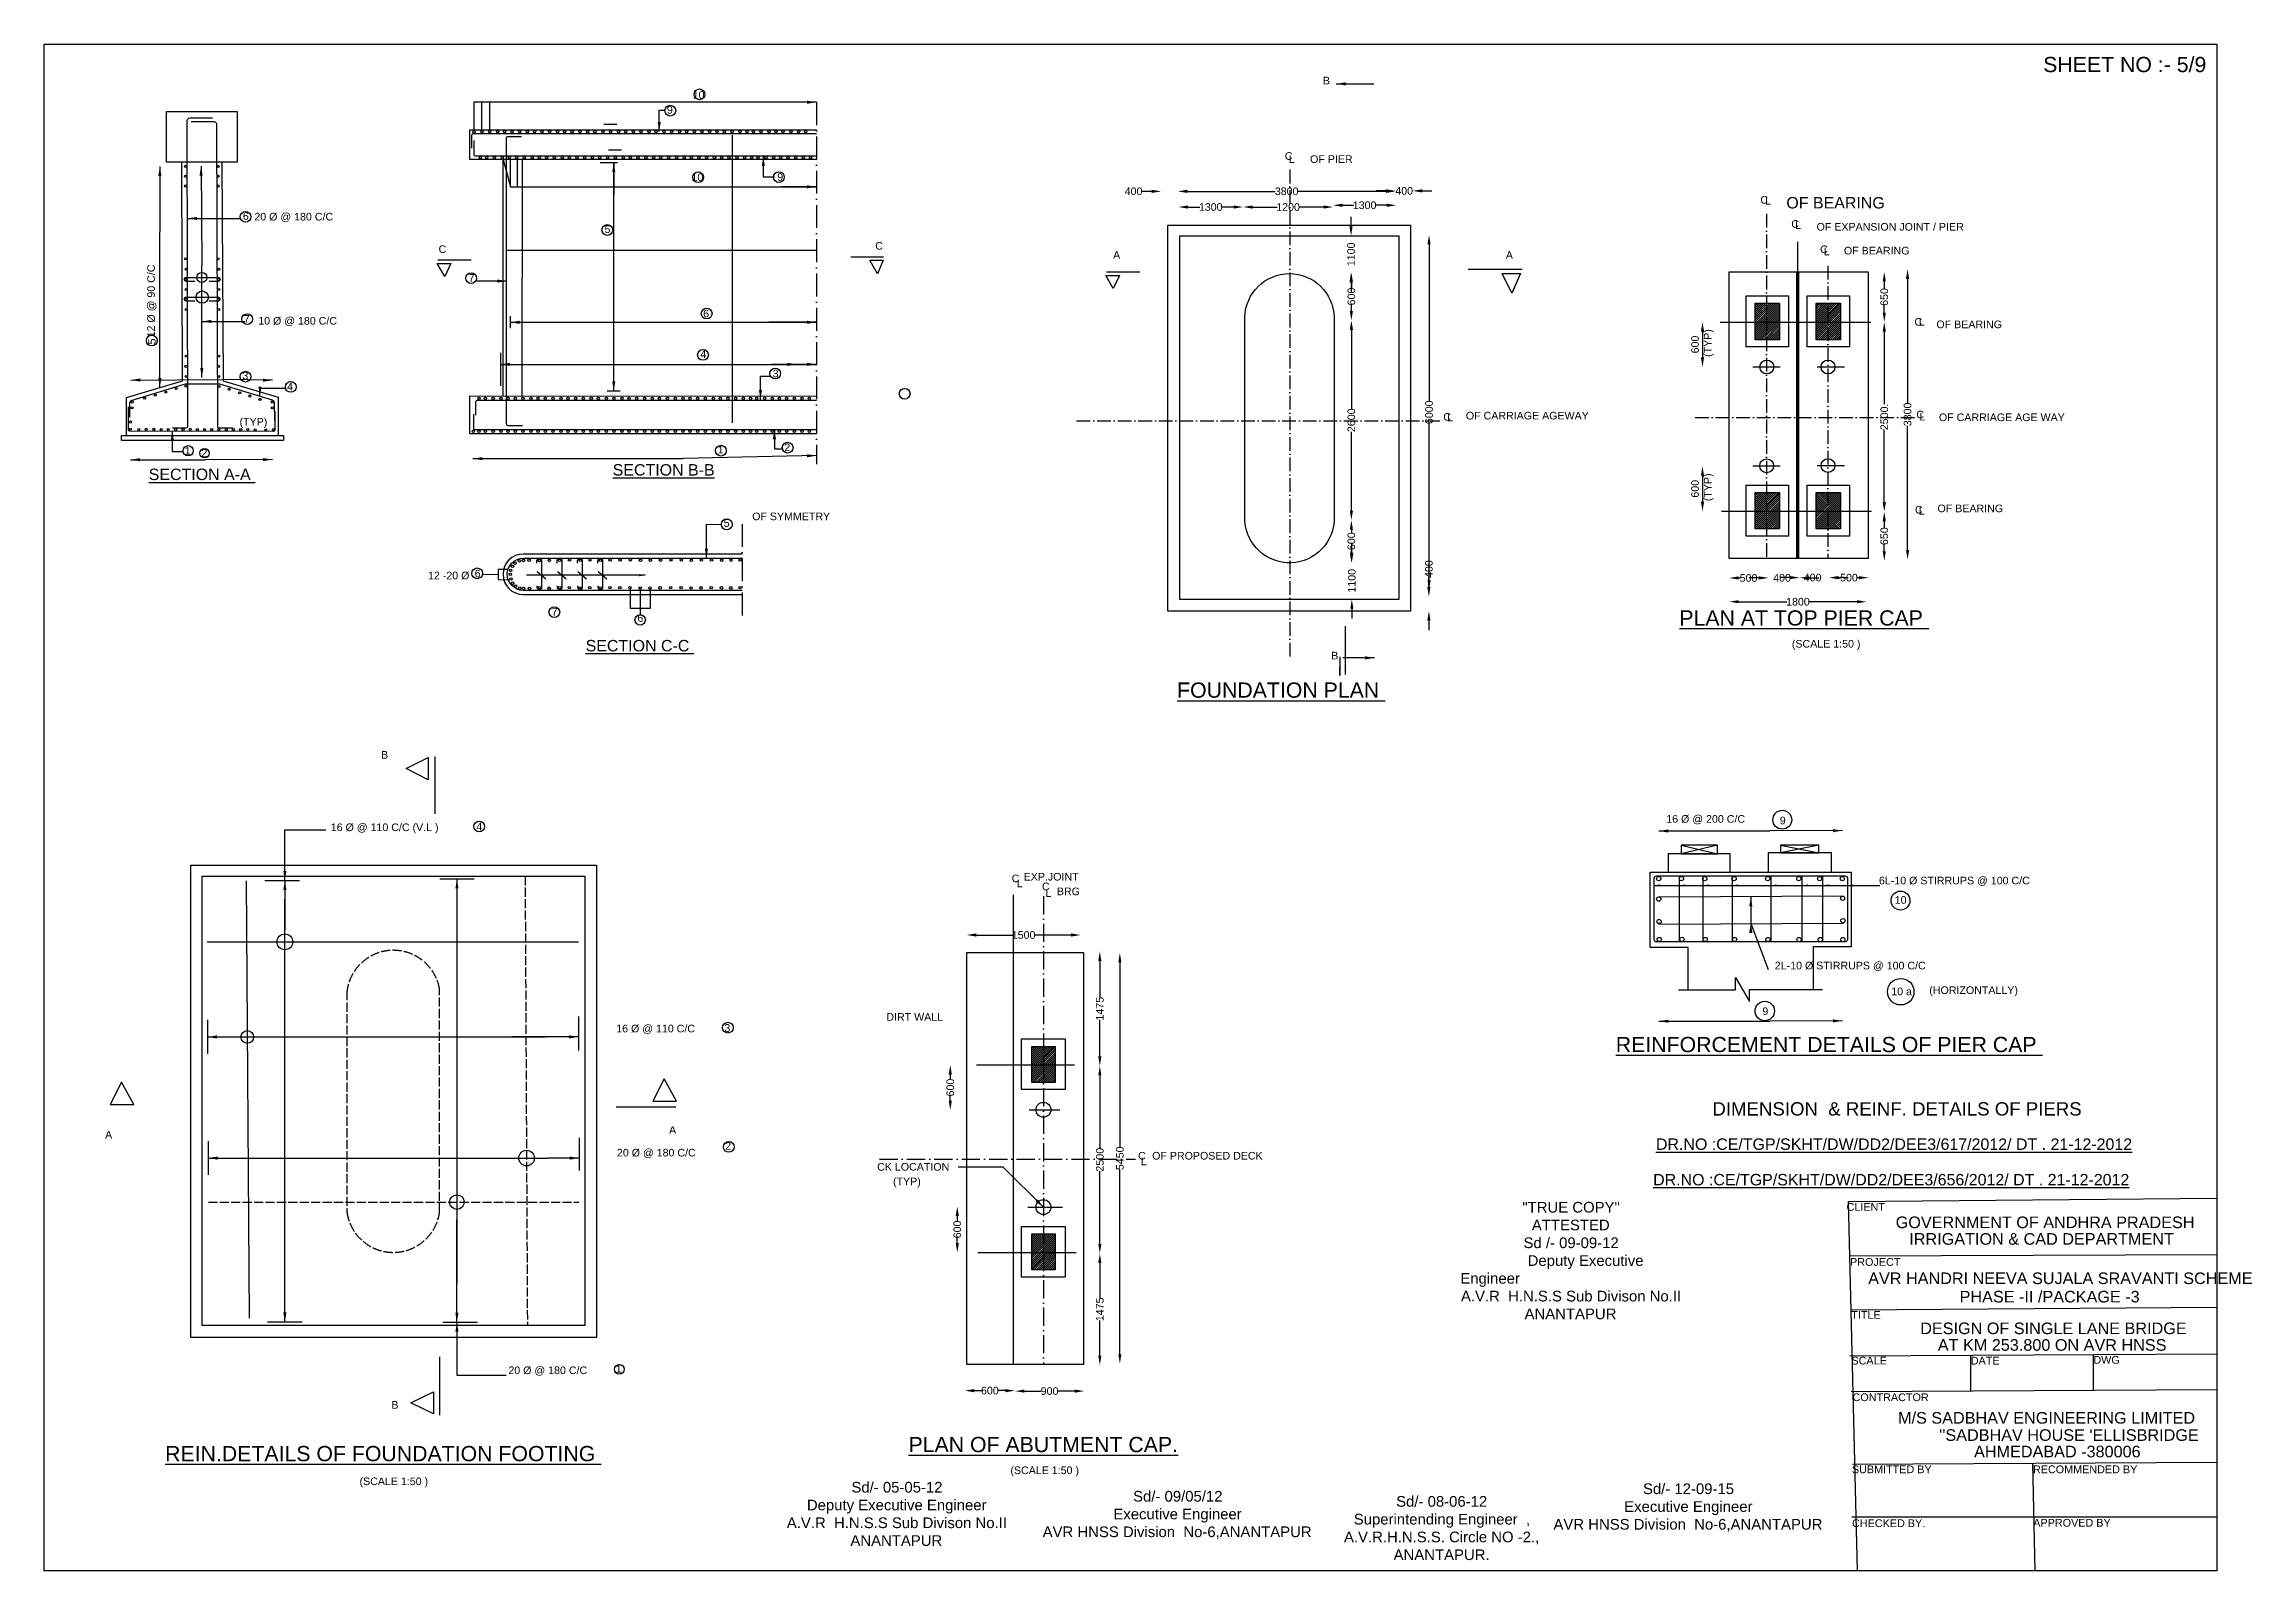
# Model space of a CAD drawing. Header units: millimetres. Extents: x 5124 to 7112935, y 2311 to 42607997.
# Drawn here: x 7083944 to 7112935, y 42587950 to 42607997 of the extents above.
import ezdxf

# ---------------------------------------------------------------- set-up
doc = ezdxf.new("R2010")
doc.units = ezdxf.units.MM
doc.header["$MEASUREMENT"] = 0
doc.linetypes.add('ACAD_ISO02W100', pattern=[15, 12, -3])
doc.linetypes.add('ACAD_ISO10W100', pattern=[18, 12, -3, 0, -3])
doc.layers.add('DRAWING', color=2, linetype='Continuous')
doc.layers.add('TEXT', color=7, linetype='Continuous')
doc.styles.get("Standard").update_dxf_attribs({"font": 'arial.ttf', "height": 100})
doc.dimstyles.get("Standard").update_dxf_attribs({"dimtxt": 150, "dimasz": 125, "dimexe": 0.18, "dimexo": 0.0625, "dimgap": 0.09, "dimtad": 0, "dimdec": 0, "dimzin": 0, "dimdsep": 46, "dimtxsty": 'Standard', "dimcen": 0.09, "dimse1": 1, "dimse2": 1, "dimadec": 0, "dimazin": 0, "dimtfac": 1, "dimtdec": 0, "dimtofl": 0, "dimtmove": 0, "dimatfit": 3, "dimfxl": 1, "dimtolj": 1, "dimtzin": 0, "dimarcsym": 0})
pattern_1 = [(45, (0, 0), (-13.258252147, 13.258252147), [])]

msp = doc.modelspace()

# ---------------------------------------------------------------- texts
at = {"layer": 'DRAWING', "color": 0}
msp.add_text('OF BEARING ', height=150, dxfattribs=at).set_placement((7106822.2, 42605839.1))
at = {"layer": 'TEXT', "color": 0}
for s, height, p in [('SHEET NO :- 5/9', 200, (7110194.8, 42607629.3)), ('10', 100, (7092460.6, 42607281)), ('B', 100, (7100735.8, 42607468.7)), ('9', 100, (7092121.5, 42607083.4)), ('C', 100, (7100236.1, 42606478)), ('L', 100, (7100289.3, 42606437.1)), ('OF PIER ', 100, (7100567.9, 42606437.1)), ('10', 100, (7092444.4, 42606199.8)), ('9', 100, (7093570.6, 42606202.3)), ('C', 100, (7106480.5, 42605902.7)), ('L', 100, (7106542.1, 42605890.3)), ('6', 100, (7086553.6, 42605688.3)), ('20 Ø @ 180 C/C', 100, (7086704.3, 42605681.4)), ('5', 100, (7091302, 42605516.6)), ('C', 100, (7106886.7, 42605585.9)), ('L', 100, (7106936, 42605570.5)), ('OF EXPANSION JOINT / PIER', 100, (7107219.1, 42605548.4)), ('C', 100, (7089123.3, 42605255.1)), ('C', 100, (7094857.3, 42605298)), ('A', 100, (7097980.8, 42605179.1)), ('A', 100, (7103138.2, 42605178.6)), ('C', 100, (7107265.6, 42605253.2)), ('L', 100, (7107311.7, 42605225.5)), ('OF BEARING ', 100, (7107578, 42605235.6)), ('7', 100, (7089518.2, 42604878)), ('7', 100, (7086566.1, 42604340)), ('10 Ø @ 180 C/C ', 100, (7086755, 42604314.3)), ('6', 100, (7092598, 42604409.2)), ('C', 100, (7108503.7, 42604300.2)), ('L', 100, (7108562.4, 42604300.2)), ('OF BEARING ', 100, (7108792.3, 42604267.3)), ('4', 100, (7092561.7, 42603876.6)), ('3', 100, (7086547.3, 42603594.5)), ('4', 100, (7087134.7, 42603451.8)), ('3', 100, (7093510.3, 42603622.5)), ('(TYP)', 100, (7086509.6, 42602988.7)), ('C', 100, (7102317.7, 42603052.3)), ('L', 100, (7102367, 42603044.1)), ('OF CARRIAGE AGEWAY ', 100, (7102613.5, 42603068.7)), ('C', 100, (7108528.5, 42603083.3)), ('L', 100, (7108571.7, 42603055.5)), ('OF CARRIAGE AGE WAY', 100, (7108825.5, 42603047.1)), ('1', 100, (7085790.2, 42602607.6)), ('2', 100, (7086009.1, 42602579.4)), ('1', 100, (7092788.3, 42602622.4)), ('2', 100, (7093663.8, 42602652.3)), ('%%USECTION A-A ', 150, (7085317.3, 42602272.9)), ('%%USECTION B-B', 150, (7091409.5, 42602331.9)), ('OF SYMMETRY ', 100, (7093241.3, 42601745.7)), ('C', 100, (7108510.5, 42601833.2)), ('L', 100, (7108563, 42601819.6)), ('OF BEARING ', 100, (7108806.7, 42601850.3)), ('5', 100, (7092867.1, 42601658.3)), ('12 -20 Ø ', 100, (7088984.4, 42600969.4)), ('6', 100, (7089598.1, 42600996.6)), ('7', 100, (7090608.7, 42600493.5)), ('6', 100, (7091734.2, 42600411.8)), ('%%UPLAN AT TOP PIER CAP ', 200, (7105416.7, 42600362.1)), ('%%USECTION C-C ', 150, (7091054.6, 42600023.4)), ('(SCALE 1:50 )', 100, (7106894.6, 42600073)), ('B', 100, (7100845.4, 42599917.4)), ('%%UFOUNDATION PLAN ', 200, (7098821.3, 42599414.9)), ('B', 100, (7088367.9, 42598614.9)), ('16 Ø @ 110 C/C (V.L )', 100, (7087707.9, 42597663.5)), ('4', 100, (7089618.4, 42597672.3)), ('16 Ø @ 200 C/C ', 100, (7105245.3, 42597773.4)), ('9', 100, (7106735.8, 42597752.6)), ('C', 100, (7096649.6, 42596992.3)), ('L', 100, (7096715.2, 42596925.5)), ('EXP.JOINT ', 100, (7096806.8, 42597014.4)), ('C', 100, (7097046.7, 42596887.7)), ('L', 100, (7097093.4, 42596798.2)), ('BRG', 100, (7097242.8, 42596821.6)), ('6L-10 Ø STIRRUPS @ 100 C/C ', 100, (7108037.9, 42596964.2)), ('10', 100, (7108245.2, 42596709.4)), ('2L-10 Ø STIRRUPS @ 100 C/C ', 100, (7106670.5, 42595847.9)), ('10 a', 100, (7108199.2, 42595508)), ('(HORIZONTALLY)', 100, (7108698.9, 42595524.8)), ('3', 100, (7092876.9, 42595028.5)), ('DIRT WALL ', 100, (7095003.8, 42595172.8)), ('9', 100, (7106507.3, 42595247.8)), ('16 Ø @ 110 C/C ', 100, (7091456.2, 42595021)), ('%%UREINFORCEMENT DETAILS OF PIER CAP ', 200, (7104581.9, 42594760.8)), ('DIMENSION  & REINF. DETAILS OF PIERS ', 175, (7105851.2, 42593928.6)), ('A', 100, (7084744.2, 42593626.7)), ('A', 100, (7092150, 42593688.8)), ('20 Ø @ 180 C/C ', 100, (7091465.7, 42593391.1)), ('2', 100, (7092887.2, 42593478.2)), ('C', 100, (7098309.4, 42593350.1)), ('OF PROPOSED DECK ', 100, (7098493.7, 42593350.7)), ('%%UDR.NO :CE/TGP/SKHT/DW/DD2/DEE3/617/2012/ DT . 21-12-2012', 150, (7105109.7, 42593477.6)), ('CK LOCATION ', 100, (7094883.1, 42593205.3)), ('(TYP)', 100, (7095091.1, 42593013.4)), ('L', 100, (7098346.7, 42593275.4)), ('%%UDR.NO :CE/TGP/SKHT/DW/DD2/DEE3/656/2012/ DT . 21-12-2012', 150, (7105072.5, 42593011.4)), ('CLIENT ', 101.52, (7107612.4, 42592677.4)), ('GOVERNMENT OF ANDHRA PRADESH ', 152.276, (7108258, 42592450)), ('IRRIGATION & CAD DEPARTMENT ', 152.276, (7108436.5, 42592232)), ('PROJECT ', 101.52, (7107658.1, 42591955.2)), ('AVR HANDRI NEEVA SUJALA SRAVANTI SCHEME ', 152.276, (7107897, 42591715.5)), ('TITLE ', 101.52, (7107675.5, 42591259.2)), ('PHASE -II /PACKAGE -3', 152.276, (7109097.5, 42591474)), ('DESIGN OF SINGLE LANE BRIDGE ', 152.276, (7108580, 42591058)), ('AT KM 253.800 ON AVR HNSS', 152.276, (7108811, 42590840)), ('20 Ø @ 180 C/C ', 100, (7090040, 42590533.3)), ('1', 100, (7091450.7, 42590552.3)), ('SCALE ', 101.52, (7107676.5, 42590660)), ('DATE ', 101.52, (7109243.7, 42590658.5)), ('DWG', 101.52, (7110853.5, 42590669.5)), ('CONTRACTOR', 101.52, (7107691, 42590178.5)), ('B', 100, (7088504, 42590079.1)), ('M/S SADBHAV ENGINEERING LIMITED ', 152.276, (7108289, 42589882.5)), ('%%UPLAN OF ABUTMENT CAP.', 200, (7095294.4, 42589508.5)), ("''SADBHAV HOUSE 'ELLISBRIDGE ", 152.276, (7108829.5, 42589656.5)), ('%%UREIN.DETAILS OF FOUNDATION FOOTING ', 200, (7085532, 42589389.4)), ('SUBMITTED BY ', 101.517, (7107682.5, 42589232)), ('AHMEDABAD -380006', 152.276, (7109287, 42589440)), ('RECOMMENDED BY', 101.517, (7110060.2, 42589231.8)), ('(SCALE 1:50 )', 100, (7088085.5, 42589075.5)), ('(SCALE 1:50 )', 100, (7096632.8, 42589220.6)), ('CHECKED BY.', 101.517, (7107684.7, 42588524.8)), ('APPROVED BY ', 101.517, (7110064.5, 42588530))]:
    msp.add_text(s, height=height, dxfattribs=at).set_placement(p)
for s, p in [('12 Ø @ 90 C/C ', (7085397.9, 42604146.5)), ('5', (7085407.2, 42604054.5))]:
    msp.add_text(s, height=100, rotation=90, dxfattribs=at).set_placement(p)
at = {"layer": 'TEXT', "color": 0, "char_height": 100, "attachment_point": 5, "rotation": 90}
for insert in [(7105721, 42604052.7), (7105721, 42602158.5)]:
    msp.add_mtext('\\A1;600  \\P (TYP)', dxfattribs=dict(at, insert=insert))
at = {"layer": 'TEXT', "color": 0, "char_height": 140, "attachment_point": 1}
for s, insert, width in [('\\A1;\\pi814.75;"TRUE COPY" \\P\\pi940.09;ATTESTED  \\P\\pi830.03;{\\C256;Sd /- 09-09-12\\P\\pi237.51; }Deputy Executive Engineer  \\P\\pi8.7928;A.V.R  H.N.S.S Sub Divison No.II \\P\\pi843.73;ANANTAPUR ', (7102540.5, 42592794.3), 2891.215), ('\\pi857.2;Sd/- 05-05-12\\P\\pi272.22;Deputy Executive Engineer  \\P\\pi8.7928;A.V.R  H.N.S.S Sub Divison No.II \\P\\pi843.73;ANANTAPUR ', (7093687.8, 42589117.7), 2891.215), ('\\pi1175.9;Sd/- 12-09-15\\P\\pi929.32;Executive Engineer\\P\\pi0.7;AVR HNSS Division  No-6,ANANTAPUR ', (7103763.3, 42589097.9), 3531.004), ('\\pi1187.9;Sd/- 09/05/12\\P\\pi929.32;Executive Engineer\\P\\pi0.7;AVR HNSS Division  No-6,ANANTAPUR ', (7097055.6, 42588999.4), 3531.004), ('\\pi685.95;Sd/- 08-06-12\\P\\pi129.43;Superintending Engineer  , \\P\\pi0.7;A.V.R.H.N.S.S. Circle NO -2., \\P\\pi652.57;ANANTAPUR.', (7101012.1, 42588931.8), 2548.712)]:
    msp.add_mtext(s, dxfattribs=dict(at, insert=insert, width=width))

# ---------------------------------------------------------------- blocks, each defined once
blk = doc.blocks.new('*D4')
at = {"layer": 'Defpoints', "color": 0, "transparency": 16777216}
for p in [(7098831, 42606077), (7101689, 42606077), (7101689, 42606064)]:
    blk.add_point(p, dxfattribs=at)
at = {"layer": 'TEXT', "color": 0, "lineweight": -2, "transparency": 16777216}
for p, q in [((7098956, 42606064), (7100111, 42606064)), ((7101564, 42606064), (7100409, 42606064))]:
    blk.add_line(p, q, dxfattribs=at)
at = {"layer": 'TEXT', "color": 0, "transparency": 16777216}
for points in [[(7098956, 42606085), (7098956, 42606043), (7098831, 42606064)], [(7101564, 42606085), (7101564, 42606043), (7101689, 42606064)]]:
    blk.add_solid(points, dxfattribs=at)
at = {"layer": 'TEXT', "color": 0, "transparency": 16777216, "insert": (7100260, 42606064), "char_height": 100, "attachment_point": 5}
blk.add_mtext('\\A1;3800', dxfattribs=at)
blk = doc.blocks.new('*D5')
at = {"layer": 'Defpoints', "color": 0, "transparency": 16777216}
for p in [(7100870, 42605881), (7100870, 42605868), (7101698, 42605868)]:
    blk.add_point(p, dxfattribs=at)
at = {"layer": 'TEXT', "color": 0, "lineweight": -2, "transparency": 16777216}
for p, q in [((7100995, 42605881), (7101139, 42605881)), ((7101573, 42605881), (7101429, 42605881))]:
    blk.add_line(p, q, dxfattribs=at)
at = {"layer": 'TEXT', "color": 0, "transparency": 16777216}
for points in [[(7100995, 42605902), (7100995, 42605860), (7100870, 42605881)], [(7101573, 42605902), (7101573, 42605860), (7101698, 42605881)]]:
    blk.add_solid(points, dxfattribs=at)
at = {"layer": 'TEXT', "color": 0, "transparency": 16777216, "insert": (7101284, 42605881), "char_height": 100, "attachment_point": 5}
blk.add_mtext('\\A1;1300', dxfattribs=at)
blk = doc.blocks.new('*D6')
at = {"layer": 'Defpoints', "color": 0, "transparency": 16777216}
for p in [(7101066, 42605479), (7101066, 42604996), (7101106, 42604996)]:
    blk.add_point(p, dxfattribs=at)
at = {"layer": 'TEXT', "color": 0, "lineweight": -2, "transparency": 16777216}
for p, q in [((7101106, 42605604), (7101106, 42605729)), ((7101106, 42604871), (7101106, 42604746))]:
    blk.add_line(p, q, dxfattribs=at)
at = {"layer": 'TEXT', "color": 0, "transparency": 16777216}
for points in [[(7101085, 42605604), (7101126, 42605604), (7101106, 42605479)], [(7101085, 42604871), (7101126, 42604871), (7101106, 42604996)]]:
    blk.add_solid(points, dxfattribs=at)
at = {"layer": 'TEXT', "color": 0, "transparency": 16777216, "insert": (7101106, 42605237), "char_height": 100, "attachment_point": 5, "rotation": 90}
blk.add_mtext('\\A1;1100', dxfattribs=at)
blk = doc.blocks.new('*D7')
at = {"layer": 'Defpoints', "color": 0, "transparency": 16777216}
for p in [(7101106, 42604996), (7101106, 42604369), (7101110, 42604369)]:
    blk.add_point(p, dxfattribs=at)
at = {"layer": 'TEXT', "color": 0, "lineweight": -2, "transparency": 16777216}
for p, q in [((7101110, 42604871), (7101110, 42604793)), ((7101110, 42604494), (7101110, 42604572))]:
    blk.add_line(p, q, dxfattribs=at)
at = {"layer": 'TEXT', "color": 0, "transparency": 16777216}
for points in [[(7101089, 42604871), (7101131, 42604871), (7101110, 42604996)], [(7101089, 42604494), (7101131, 42604494), (7101110, 42604369)]]:
    blk.add_solid(points, dxfattribs=at)
at = {"layer": 'TEXT', "color": 0, "transparency": 16777216, "insert": (7101110, 42604683), "char_height": 100, "attachment_point": 5, "rotation": 90}
blk.add_mtext('\\A1;600', dxfattribs=at)
blk = doc.blocks.new('*D8')
at = {"layer": 'Defpoints', "color": 0, "transparency": 16777216}
for p in [(7101110, 42604369), (7101110, 42601746), (7101110, 42601746)]:
    blk.add_point(p, dxfattribs=at)
at = {"layer": 'TEXT', "color": 0, "lineweight": -2, "transparency": 16777216}
for p, q in [((7101110, 42604244), (7101110, 42603208)), ((7101110, 42601871), (7101110, 42602908))]:
    blk.add_line(p, q, dxfattribs=at)
at = {"layer": 'TEXT', "color": 0, "transparency": 16777216}
for points in [[(7101089, 42604244), (7101131, 42604244), (7101110, 42604369)], [(7101089, 42601871), (7101131, 42601871), (7101110, 42601746)]]:
    blk.add_solid(points, dxfattribs=at)
at = {"layer": 'TEXT', "color": 0, "transparency": 16777216, "insert": (7101110, 42603058), "char_height": 100, "attachment_point": 5, "rotation": 90}
blk.add_mtext('\\A1;2600', dxfattribs=at)
blk = doc.blocks.new('*D9')
at = {"layer": 'Defpoints', "color": 0, "transparency": 16777216}
for p in [(7101110, 42601746), (7101110, 42601193), (7101110, 42601193)]:
    blk.add_point(p, dxfattribs=at)
at = {"layer": 'TEXT', "color": 0, "lineweight": -2, "transparency": 16777216}
for p, q in [((7101110, 42601621), (7101110, 42601580)), ((7101110, 42601318), (7101110, 42601359))]:
    blk.add_line(p, q, dxfattribs=at)
at = {"layer": 'TEXT', "color": 0, "transparency": 16777216}
for points in [[(7101089, 42601621), (7101131, 42601621), (7101110, 42601746)], [(7101089, 42601318), (7101131, 42601318), (7101110, 42601193)]]:
    blk.add_solid(points, dxfattribs=at)
at = {"layer": 'TEXT', "color": 0, "transparency": 16777216, "insert": (7101110, 42601470), "char_height": 100, "attachment_point": 5, "rotation": 90}
blk.add_mtext('\\A1;600', dxfattribs=at)
blk = doc.blocks.new('*D10')
at = {"layer": 'Defpoints', "color": 0, "transparency": 16777216}
for p in [(7101110, 42601193), (7101110, 42600707), (7101116, 42600707)]:
    blk.add_point(p, dxfattribs=at)
at = {"layer": 'TEXT', "color": 0, "lineweight": -2, "transparency": 16777216}
for p, q in [((7101116, 42601318), (7101116, 42601443)), ((7101116, 42600582), (7101116, 42600457))]:
    blk.add_line(p, q, dxfattribs=at)
at = {"layer": 'TEXT', "color": 0, "transparency": 16777216}
for points in [[(7101095, 42601318), (7101137, 42601318), (7101116, 42601193)], [(7101095, 42600582), (7101137, 42600582), (7101116, 42600707)]]:
    blk.add_solid(points, dxfattribs=at)
at = {"layer": 'TEXT', "color": 0, "transparency": 16777216, "insert": (7101116, 42600950), "char_height": 100, "attachment_point": 5, "rotation": 90}
blk.add_mtext('\\A1;1100', dxfattribs=at)
blk = doc.blocks.new('*D11')
at = {"layer": 'Defpoints', "color": 0, "transparency": 16777216}
for p in [(7101885, 42600742), (7102128, 42600742), (7101885, 42600553)]:
    blk.add_point(p, dxfattribs=at)
at = {"layer": 'TEXT', "color": 0, "lineweight": -2, "transparency": 16777216}
for p, q in [((7102128, 42600867), (7102128, 42600992)), ((7102128, 42600428), (7102128, 42600303))]:
    blk.add_line(p, q, dxfattribs=at)
at = {"layer": 'TEXT', "color": 0, "transparency": 16777216}
for points in [[(7102107, 42600867), (7102148, 42600867), (7102128, 42600742)], [(7102107, 42600428), (7102148, 42600428), (7102128, 42600553)]]:
    blk.add_solid(points, dxfattribs=at)
at = {"layer": 'TEXT', "color": 0, "transparency": 16777216, "insert": (7102128, 42601104), "char_height": 100, "attachment_point": 5, "rotation": 90}
blk.add_mtext('\\A1;400', dxfattribs=at)
blk = doc.blocks.new('*D12')
at = {"layer": 'Defpoints', "color": 0, "transparency": 16777216}
for p in [(7102112, 42605492), (7102112, 42600834), (7102130, 42600834)]:
    blk.add_point(p, dxfattribs=at)
at = {"layer": 'TEXT', "color": 0, "lineweight": -2, "transparency": 16777216}
for p, q in [((7102130, 42605367), (7102130, 42603313)), ((7102130, 42600959), (7102130, 42603014))]:
    blk.add_line(p, q, dxfattribs=at)
at = {"layer": 'TEXT', "color": 0, "transparency": 16777216}
for points in [[(7102109, 42605367), (7102151, 42605367), (7102130, 42605492)], [(7102109, 42600959), (7102151, 42600959), (7102130, 42600834)]]:
    blk.add_solid(points, dxfattribs=at)
at = {"layer": 'TEXT', "color": 0, "transparency": 16777216, "insert": (7102130, 42603163), "char_height": 100, "attachment_point": 5, "rotation": 90}
blk.add_mtext('\\A1;6000', dxfattribs=at)
blk = doc.blocks.new('*D13')
at = {"layer": 'Defpoints', "color": 0, "transparency": 16777216}
for p in [(7098612, 42606077), (7098612, 42606064), (7098831, 42606077)]:
    blk.add_point(p, dxfattribs=at)
at = {"layer": 'TEXT', "color": 0, "lineweight": -2, "transparency": 16777216}
for p, q in [((7098487, 42606064), (7098362, 42606064)), ((7098956, 42606064), (7099081, 42606064))]:
    blk.add_line(p, q, dxfattribs=at)
at = {"layer": 'TEXT', "color": 0, "transparency": 16777216}
for points in [[(7098487, 42606085), (7098487, 42606043), (7098612, 42606064)], [(7098956, 42606085), (7098956, 42606043), (7098831, 42606064)]]:
    blk.add_solid(points, dxfattribs=at)
at = {"layer": 'TEXT', "color": 0, "transparency": 16777216, "insert": (7098250, 42606064), "char_height": 100, "attachment_point": 5}
blk.add_mtext('\\A1;400', dxfattribs=at)
blk = doc.blocks.new('*D14')
at = {"layer": 'Defpoints', "color": 0, "transparency": 16777216}
for p in [(7098839, 42605867), (7099688, 42605867), (7099688, 42605858)]:
    blk.add_point(p, dxfattribs=at)
at = {"layer": 'TEXT', "color": 0, "lineweight": -2, "transparency": 16777216}
for p, q in [((7098964, 42605858), (7099119, 42605858)), ((7099563, 42605858), (7099408, 42605858))]:
    blk.add_line(p, q, dxfattribs=at)
at = {"layer": 'TEXT', "color": 0, "transparency": 16777216}
for points in [[(7098964, 42605879), (7098964, 42605837), (7098839, 42605858)], [(7099563, 42605879), (7099563, 42605837), (7099688, 42605858)]]:
    blk.add_solid(points, dxfattribs=at)
at = {"layer": 'TEXT', "color": 0, "transparency": 16777216, "insert": (7099263, 42605858), "char_height": 100, "attachment_point": 5}
blk.add_mtext('\\A1;1300', dxfattribs=at)
blk = doc.blocks.new('*D15')
at = {"layer": 'Defpoints', "color": 0, "transparency": 16777216}
for p in [(7099688, 42605858), (7100870, 42605881), (7100870, 42605858)]:
    blk.add_point(p, dxfattribs=at)
at = {"layer": 'TEXT', "color": 0, "lineweight": -2, "transparency": 16777216}
for p, q in [((7099813, 42605858), (7100135, 42605858)), ((7100745, 42605858), (7100424, 42605858))]:
    blk.add_line(p, q, dxfattribs=at)
at = {"layer": 'TEXT', "color": 0, "transparency": 16777216}
for points in [[(7099813, 42605879), (7099813, 42605837), (7099688, 42605858)], [(7100745, 42605879), (7100745, 42605837), (7100870, 42605858)]]:
    blk.add_solid(points, dxfattribs=at)
at = {"layer": 'TEXT', "color": 0, "transparency": 16777216, "insert": (7100279, 42605858), "char_height": 100, "attachment_point": 5}
blk.add_mtext('\\A1;1200', dxfattribs=at)
blk = doc.blocks.new('*D16')
at = {"layer": 'Defpoints', "color": 0, "transparency": 16777216}
for p in [(7101689, 42606064), (7101916, 42606070), (7101916, 42606064)]:
    blk.add_point(p, dxfattribs=at)
at = {"layer": 'TEXT', "color": 0, "lineweight": -2, "transparency": 16777216}
for p, q in [((7101564, 42606070), (7101439, 42606070)), ((7102041, 42606070), (7102166, 42606070))]:
    blk.add_line(p, q, dxfattribs=at)
at = {"layer": 'TEXT', "color": 0, "transparency": 16777216}
for points in [[(7101564, 42606091), (7101564, 42606049), (7101689, 42606070)], [(7102041, 42606091), (7102041, 42606049), (7101916, 42606070)]]:
    blk.add_solid(points, dxfattribs=at)
at = {"layer": 'TEXT', "color": 0, "transparency": 16777216, "insert": (7101803, 42606070), "char_height": 100, "attachment_point": 5}
blk.add_mtext('\\A1;400', dxfattribs=at)
blk = doc.blocks.new('*D17')
at = {"layer": 'Defpoints', "color": 0, "transparency": 16777216}
for p in [(7107895, 42605006), (7107895, 42604348), (7108108, 42604348)]:
    blk.add_point(p, dxfattribs=at)
at = {"layer": 'TEXT', "color": 0, "lineweight": -2, "transparency": 16777216}
for p, q in [((7108108, 42604881), (7108108, 42604788)), ((7108108, 42604473), (7108108, 42604566))]:
    blk.add_line(p, q, dxfattribs=at)
at = {"layer": 'TEXT', "color": 0, "transparency": 16777216}
for points in [[(7108087, 42604881), (7108129, 42604881), (7108108, 42605006)], [(7108087, 42604473), (7108129, 42604473), (7108108, 42604348)]]:
    blk.add_solid(points, dxfattribs=at)
at = {"layer": 'TEXT', "color": 0, "transparency": 16777216, "insert": (7108108, 42604677), "char_height": 100, "attachment_point": 5, "rotation": 90}
blk.add_mtext('\\A1;650', dxfattribs=at)
blk = doc.blocks.new('*D18')
at = {"layer": 'Defpoints', "color": 0, "transparency": 16777216}
for p in [(7108108, 42604348), (7108108, 42601858), (7108108, 42601858)]:
    blk.add_point(p, dxfattribs=at)
at = {"layer": 'TEXT', "color": 0, "lineweight": -2, "transparency": 16777216}
for p, q in [((7108108, 42604223), (7108108, 42603270)), ((7108108, 42601983), (7108108, 42602936))]:
    blk.add_line(p, q, dxfattribs=at)
at = {"layer": 'TEXT', "color": 0, "transparency": 16777216}
for points in [[(7108087, 42604223), (7108129, 42604223), (7108108, 42604348)], [(7108087, 42601983), (7108129, 42601983), (7108108, 42601858)]]:
    blk.add_solid(points, dxfattribs=at)
at = {"layer": 'TEXT', "color": 0, "transparency": 16777216, "insert": (7108108, 42603103), "char_height": 100, "attachment_point": 5, "rotation": 90}
blk.add_mtext('\\A1;2500.', dxfattribs=at)
blk = doc.blocks.new('*D19')
at = {"layer": 'Defpoints', "color": 0, "transparency": 16777216}
for p in [(7108108, 42601858), (7108108, 42601214), (7108108, 42601214)]:
    blk.add_point(p, dxfattribs=at)
at = {"layer": 'TEXT', "color": 0, "lineweight": -2, "transparency": 16777216}
for p, q in [((7108108, 42601733), (7108108, 42601646)), ((7108108, 42601339), (7108108, 42601425))]:
    blk.add_line(p, q, dxfattribs=at)
at = {"layer": 'TEXT', "color": 0, "transparency": 16777216}
for points in [[(7108087, 42601733), (7108129, 42601733), (7108108, 42601858)], [(7108087, 42601339), (7108129, 42601339), (7108108, 42601214)]]:
    blk.add_solid(points, dxfattribs=at)
at = {"layer": 'TEXT', "color": 0, "transparency": 16777216, "insert": (7108108, 42601536), "char_height": 100, "attachment_point": 5, "rotation": 90}
blk.add_mtext('\\A1;650', dxfattribs=at)
blk = doc.blocks.new('*D20')
at = {"layer": 'Defpoints', "color": 0, "transparency": 16777216}
for p in [(7108346, 42605040), (7108414, 42605040), (7108346, 42601231)]:
    blk.add_point(p, dxfattribs=at)
at = {"layer": 'TEXT', "color": 0, "lineweight": -2, "transparency": 16777216}
for p, q in [((7108414, 42604915), (7108414, 42603284)), ((7108414, 42601356), (7108414, 42602986))]:
    blk.add_line(p, q, dxfattribs=at)
at = {"layer": 'TEXT', "color": 0, "transparency": 16777216}
for points in [[(7108393, 42604915), (7108435, 42604915), (7108414, 42605040)], [(7108393, 42601356), (7108435, 42601356), (7108414, 42601231)]]:
    blk.add_solid(points, dxfattribs=at)
at = {"layer": 'TEXT', "color": 0, "transparency": 16777216, "insert": (7108414, 42603135), "char_height": 100, "attachment_point": 5, "rotation": 90}
blk.add_mtext('\\A1;3800', dxfattribs=at)
blk = doc.blocks.new('*D21')
at = {"layer": 'Defpoints', "color": 0, "transparency": 16777216}
for p in [(7106073, 42600659), (7107875, 42600675), (7107875, 42600659)]:
    blk.add_point(p, dxfattribs=at)
at = {"layer": 'TEXT', "color": 0, "lineweight": -2, "transparency": 16777216}
for p, q in [((7106198, 42600675), (7106829, 42600675)), ((7107750, 42600675), (7107118, 42600675))]:
    blk.add_line(p, q, dxfattribs=at)
at = {"layer": 'TEXT', "color": 0, "transparency": 16777216}
for points in [[(7106198, 42600696), (7106198, 42600655), (7106073, 42600675)], [(7107750, 42600696), (7107750, 42600655), (7107875, 42600675)]]:
    blk.add_solid(points, dxfattribs=at)
at = {"layer": 'TEXT', "color": 0, "transparency": 16777216, "insert": (7106974, 42600675), "char_height": 100, "attachment_point": 5}
blk.add_mtext('\\A1;1800', dxfattribs=at)
blk = doc.blocks.new('*D22')
at = {"layer": 'Defpoints', "color": 0, "transparency": 16777216}
for p in [(7107385, 42600991), (7107385, 42600972), (7107903, 42600972)]:
    blk.add_point(p, dxfattribs=at)
at = {"layer": 'TEXT', "color": 0, "lineweight": -2, "transparency": 16777216}
for p, q in [((7107510, 42600991), (7107533, 42600991)), ((7107778, 42600991), (7107754, 42600991))]:
    blk.add_line(p, q, dxfattribs=at)
at = {"layer": 'TEXT', "color": 0, "transparency": 16777216}
for points in [[(7107510, 42601011), (7107510, 42600970), (7107385, 42600991)], [(7107778, 42601011), (7107778, 42600970), (7107903, 42600991)]]:
    blk.add_solid(points, dxfattribs=at)
at = {"layer": 'TEXT', "color": 0, "transparency": 16777216, "insert": (7107644, 42600991), "char_height": 100, "attachment_point": 5}
blk.add_mtext('\\A1;500', dxfattribs=at)
blk = doc.blocks.new('*D23')
at = {"layer": 'Defpoints', "color": 0, "transparency": 16777216}
for p in [(7106997, 42600992), (7106997, 42600991), (7107385, 42600991)]:
    blk.add_point(p, dxfattribs=at)
at = {"layer": 'TEXT', "color": 0, "lineweight": -2, "transparency": 16777216}
for p, q in [((7106872, 42600992), (7106747, 42600992)), ((7107510, 42600992), (7107635, 42600992))]:
    blk.add_line(p, q, dxfattribs=at)
at = {"layer": 'TEXT', "color": 0, "transparency": 16777216}
for points in [[(7106872, 42601013), (7106872, 42600972), (7106997, 42600992)], [(7107510, 42601013), (7107510, 42600972), (7107385, 42600992)]]:
    blk.add_solid(points, dxfattribs=at)
at = {"layer": 'TEXT', "color": 0, "transparency": 16777216, "insert": (7107167, 42600992), "char_height": 100, "attachment_point": 5}
blk.add_mtext('\\A1;400', dxfattribs=at)
blk = doc.blocks.new('*D24')
at = {"layer": 'Defpoints', "color": 0, "transparency": 16777216}
for p in [(7106582, 42600991), (7106582, 42600989), (7106997, 42600991)]:
    blk.add_point(p, dxfattribs=at)
at = {"layer": 'TEXT', "color": 0, "lineweight": -2, "transparency": 16777216}
for p, q in [((7106457, 42600989), (7106332, 42600989)), ((7107122, 42600989), (7107247, 42600989))]:
    blk.add_line(p, q, dxfattribs=at)
at = {"layer": 'TEXT', "color": 0, "transparency": 16777216}
for points in [[(7106457, 42601010), (7106457, 42600968), (7106582, 42600989)], [(7107122, 42601010), (7107122, 42600968), (7106997, 42600989)]]:
    blk.add_solid(points, dxfattribs=at)
at = {"layer": 'TEXT', "color": 0, "transparency": 16777216, "insert": (7106766, 42600989), "char_height": 100, "attachment_point": 5}
blk.add_mtext('\\A1;400', dxfattribs=at)
blk = doc.blocks.new('*D25')
at = {"layer": 'Defpoints', "color": 0, "transparency": 16777216}
for p in [(7106071, 42600989), (7106071, 42600987), (7106582, 42600989)]:
    blk.add_point(p, dxfattribs=at)
at = {"layer": 'TEXT', "color": 0, "lineweight": -2, "transparency": 16777216}
for p, q in [((7106196, 42600987), (7106216, 42600987)), ((7106457, 42600987), (7106437, 42600987))]:
    blk.add_line(p, q, dxfattribs=at)
at = {"layer": 'TEXT', "color": 0, "transparency": 16777216}
for points in [[(7106196, 42601008), (7106196, 42600966), (7106071, 42600987)], [(7106457, 42601008), (7106457, 42600966), (7106582, 42600987)]]:
    blk.add_solid(points, dxfattribs=at)
at = {"layer": 'TEXT', "color": 0, "transparency": 16777216, "insert": (7106326, 42600987), "char_height": 100, "attachment_point": 5}
blk.add_mtext('\\A1;500', dxfattribs=at)
blk = doc.blocks.new('*D26')
at = {"layer": 'Defpoints', "color": 0, "transparency": 16777216}
for p in [(7096059, 42596305), (7097553, 42596305), (7097553, 42596299)]:
    blk.add_point(p, dxfattribs=at)
at = {"layer": 'TEXT', "color": 0, "lineweight": -2, "transparency": 16777216}
for p, q in [((7096184, 42596299), (7096661, 42596299)), ((7097428, 42596299), (7096950, 42596299))]:
    blk.add_line(p, q, dxfattribs=at)
at = {"layer": 'TEXT', "color": 0, "transparency": 16777216}
for points in [[(7096184, 42596320), (7096184, 42596278), (7096059, 42596299)], [(7097428, 42596320), (7097428, 42596278), (7097553, 42596299)]]:
    blk.add_solid(points, dxfattribs=at)
at = {"layer": 'TEXT', "color": 0, "transparency": 16777216, "insert": (7096806, 42596299), "char_height": 100, "attachment_point": 5}
blk.add_mtext('\\A1;1500', dxfattribs=at)
blk = doc.blocks.new('*D27')
at = {"layer": 'Defpoints', "color": 0, "transparency": 16777216}
for p in [(7097768, 42596083), (7097768, 42594580), (7097807, 42594580)]:
    blk.add_point(p, dxfattribs=at)
at = {"layer": 'TEXT', "color": 0, "lineweight": -2, "transparency": 16777216}
for p, q in [((7097807, 42595958), (7097807, 42595476)), ((7097807, 42594705), (7097807, 42595186))]:
    blk.add_line(p, q, dxfattribs=at)
at = {"layer": 'TEXT', "color": 0, "transparency": 16777216}
for points in [[(7097786, 42595958), (7097827, 42595958), (7097807, 42596083)], [(7097786, 42594705), (7097827, 42594705), (7097807, 42594580)]]:
    blk.add_solid(points, dxfattribs=at)
at = {"layer": 'TEXT', "color": 0, "transparency": 16777216, "insert": (7097807, 42595331), "char_height": 100, "attachment_point": 5, "rotation": 90}
blk.add_mtext('\\A1;1475', dxfattribs=at)
blk = doc.blocks.new('*D28')
at = {"layer": 'Defpoints', "color": 0, "transparency": 16777216}
for p in [(7097807, 42594580), (7097807, 42592117), (7097807, 42592117)]:
    blk.add_point(p, dxfattribs=at)
at = {"layer": 'TEXT', "color": 0, "lineweight": -2, "transparency": 16777216}
for p, q in [((7097807, 42594455), (7097807, 42593498)), ((7097807, 42592242), (7097807, 42593198))]:
    blk.add_line(p, q, dxfattribs=at)
at = {"layer": 'TEXT', "color": 0, "transparency": 16777216}
for points in [[(7097786, 42594455), (7097827, 42594455), (7097807, 42594580)], [(7097786, 42592242), (7097827, 42592242), (7097807, 42592117)]]:
    blk.add_solid(points, dxfattribs=at)
at = {"layer": 'TEXT', "color": 0, "transparency": 16777216, "insert": (7097807, 42593348), "char_height": 100, "attachment_point": 5, "rotation": 90}
blk.add_mtext('\\A1;2500', dxfattribs=at)
blk = doc.blocks.new('*D29')
at = {"layer": 'Defpoints', "color": 0, "transparency": 16777216}
for p in [(7097807, 42592117), (7097807, 42590652), (7097807, 42590652)]:
    blk.add_point(p, dxfattribs=at)
at = {"layer": 'TEXT', "color": 0, "lineweight": -2, "transparency": 16777216}
for p, q in [((7097807, 42591992), (7097807, 42591529)), ((7097807, 42590777), (7097807, 42591239))]:
    blk.add_line(p, q, dxfattribs=at)
at = {"layer": 'TEXT', "color": 0, "transparency": 16777216}
for points in [[(7097786, 42591992), (7097827, 42591992), (7097807, 42592117)], [(7097786, 42590777), (7097827, 42590777), (7097807, 42590652)]]:
    blk.add_solid(points, dxfattribs=at)
at = {"layer": 'TEXT', "color": 0, "transparency": 16777216, "insert": (7097807, 42591384), "char_height": 100, "attachment_point": 5, "rotation": 90}
blk.add_mtext('\\A1;1475', dxfattribs=at)
blk = doc.blocks.new('*D30')
at = {"layer": 'Defpoints', "color": 0, "transparency": 16777216}
for p in [(7098011, 42596064), (7098070, 42596064), (7098011, 42590670)]:
    blk.add_point(p, dxfattribs=at)
at = {"layer": 'TEXT', "color": 0, "lineweight": -2, "transparency": 16777216}
for p, q in [((7098070, 42595939), (7098070, 42593516)), ((7098070, 42590795), (7098070, 42593218))]:
    blk.add_line(p, q, dxfattribs=at)
at = {"layer": 'TEXT', "color": 0, "transparency": 16777216}
for points in [[(7098049, 42595939), (7098090, 42595939), (7098070, 42596064)], [(7098049, 42590795), (7098090, 42590795), (7098070, 42590670)]]:
    blk.add_solid(points, dxfattribs=at)
at = {"layer": 'TEXT', "color": 0, "transparency": 16777216, "insert": (7098070, 42593367), "char_height": 100, "attachment_point": 5, "rotation": 90}
blk.add_mtext('\\A1;5450', dxfattribs=at)
blk = doc.blocks.new('*D31')
at = {"layer": 'Defpoints', "color": 0, "transparency": 16777216}
for p in [(7096033, 42590337), (7096692, 42590337), (7096692, 42590316)]:
    blk.add_point(p, dxfattribs=at)
at = {"layer": 'TEXT', "color": 0, "lineweight": -2, "transparency": 16777216}
for p, q in [((7096158, 42590316), (7096252, 42590316)), ((7096567, 42590316), (7096473, 42590316))]:
    blk.add_line(p, q, dxfattribs=at)
at = {"layer": 'TEXT', "color": 0, "transparency": 16777216}
for points in [[(7096158, 42590337), (7096158, 42590295), (7096033, 42590316)], [(7096567, 42590337), (7096567, 42590295), (7096692, 42590316)]]:
    blk.add_solid(points, dxfattribs=at)
at = {"layer": 'TEXT', "color": 0, "transparency": 16777216, "insert": (7096363, 42590316), "char_height": 100, "attachment_point": 5}
blk.add_mtext('\\A1;600', dxfattribs=at)
blk = doc.blocks.new('*D32')
at = {"layer": 'Defpoints', "color": 0, "transparency": 16777216}
for p in [(7096692, 42590316), (7097601, 42590316), (7097601, 42590310)]:
    blk.add_point(p, dxfattribs=at)
at = {"layer": 'TEXT', "color": 0, "lineweight": -2, "transparency": 16777216}
for p, q in [((7096817, 42590310), (7097036, 42590310)), ((7097476, 42590310), (7097257, 42590310))]:
    blk.add_line(p, q, dxfattribs=at)
at = {"layer": 'TEXT', "color": 0, "transparency": 16777216}
for points in [[(7096817, 42590331), (7096817, 42590289), (7096692, 42590310)], [(7097476, 42590331), (7097476, 42590289), (7097601, 42590310)]]:
    blk.add_solid(points, dxfattribs=at)
at = {"layer": 'TEXT', "color": 0, "transparency": 16777216, "insert": (7097147, 42590310), "char_height": 100, "attachment_point": 5}
blk.add_mtext('\\A1;900', dxfattribs=at)
blk = doc.blocks.new('*D33')
at = {"layer": 'Defpoints', "color": 0, "transparency": 16777216}
for p in [(7095843, 42594592), (7096669, 42594592), (7096669, 42594000)]:
    blk.add_point(p, dxfattribs=at)
at = {"layer": 'TEXT', "color": 0, "lineweight": -2, "transparency": 16777216}
for p, q in [((7095843, 42594467), (7095843, 42594407)), ((7095843, 42594125), (7095843, 42594185))]:
    blk.add_line(p, q, dxfattribs=at)
at = {"layer": 'TEXT', "color": 0, "transparency": 16777216}
for points in [[(7095822, 42594467), (7095864, 42594467), (7095843, 42594592)], [(7095822, 42594125), (7095864, 42594125), (7095843, 42594000)]]:
    blk.add_solid(points, dxfattribs=at)
at = {"layer": 'TEXT', "color": 0, "transparency": 16777216, "insert": (7095843, 42594296), "char_height": 100, "attachment_point": 5, "rotation": 90}
blk.add_mtext('\\A1;600', dxfattribs=at)
blk = doc.blocks.new('*D34')
at = {"layer": 'Defpoints', "color": 0, "transparency": 16777216}
for p in [(7096669, 42592735), (7095935, 42592131), (7096669, 42592131)]:
    blk.add_point(p, dxfattribs=at)
at = {"layer": 'TEXT', "color": 0, "lineweight": -2, "transparency": 16777216}
for p, q in [((7095935, 42592610), (7095935, 42592544)), ((7095935, 42592256), (7095935, 42592322))]:
    blk.add_line(p, q, dxfattribs=at)
at = {"layer": 'TEXT', "color": 0, "transparency": 16777216}
for points in [[(7095914, 42592610), (7095956, 42592610), (7095935, 42592735)], [(7095914, 42592256), (7095956, 42592256), (7095935, 42592131)]]:
    blk.add_solid(points, dxfattribs=at)
at = {"layer": 'TEXT', "color": 0, "transparency": 16777216, "insert": (7095935, 42592433), "char_height": 100, "attachment_point": 5, "rotation": 90}
blk.add_mtext('\\A1;600', dxfattribs=at)

# ---------------------------------------------------------------- dimensions: what is measured, and where the dimension line sits
at = {"layer": 'TEXT', "color": 0}
for base, p1, p2, text, picture, middle in [((7098612.1, 42606063.7), (7098831.5, 42606076.9), (7098612.1, 42606076.9), '400', '*D13', (7098249.7, 42606063.7)), ((7101689, 42606063.7), (7098831.5, 42606076.9), (7101689, 42606076.9), '3800', '*D4', (7100260.2, 42606063.7)), ((7099688.3, 42605858.3), (7098838.7, 42605866.9), (7099688.3, 42605866.9), '1300', '*D14', (7099263.5, 42605858.3)), ((7100870.3, 42605858.3), (7099688.3, 42605858.3), (7100870.3, 42605880.9), '1200', '*D15', (7100279.3, 42605858.3)), ((7100870.3, 42605880.9), (7101697.7, 42605867.8), (7100870.3, 42605867.8), '1300', '*D5', (7101284, 42605880.9)), ((7101916.3, 42606070.2), (7101689, 42606063.7), (7101916.3, 42606063.7), '400', '*D16', (7101802.6, 42606070.2)), ((7106071.2, 42600986.9), (7106581.8, 42600988.7), (7106071.2, 42600988.7), '500', '*D25', (7106326.5, 42600986.9)), ((7107384.8, 42600990.6), (7107902.8, 42600972), (7107384.8, 42600972), '500', '*D22', (7107643.8, 42600990.6)), ((7107875, 42600675.4), (7106072.9, 42600658.6), (7107875, 42600658.6), '1800', '*D21', (7106973.9, 42600675.4)), ((7097552.8, 42596299.3), (7096058.5, 42596305), (7097552.8, 42596305), '1500', '*D26', (7096805.6, 42596299.3)), ((7096692.2, 42590315.9), (7096032.9, 42590337.5), (7096692.2, 42590337.5), '600', '*D31', (7096362.6, 42590315.9)), ((7097601.1, 42590309.7), (7096692.2, 42590315.9), (7097601.1, 42590315.9), '900', '*D32', (7097146.7, 42590309.7))]:
    dim = msp.add_linear_dim(base=base, p1=p1, p2=p2, text=text, dimstyle='Standard', dxfattribs=at)
    dim.commit()
    dim.dimension.update_dxf_attribs({"geometry": picture, "text_midpoint": middle})
for base, p1, p2, text, picture, middle in [((7101105.5, 42604996), (7101066.3, 42605478.6), (7101066.3, 42604996), '1100', '*D6', (7101105.5, 42605237.3)), ((7102130, 42600834.4), (7102112.2, 42605492.2), (7102112.2, 42600834.4), '6000', '*D12', (7102130, 42603163.3)), ((7101109.9, 42604369.3), (7101105.5, 42604996), (7101105.5, 42604369.3), '600', '*D7', (7101109.9, 42604682.6)), ((7108108.3, 42604347.9), (7107894.7, 42605006.2), (7107894.7, 42604347.9), '650', '*D17', (7108108.3, 42604677.1)), ((7108414.1, 42605039.6), (7108345.5, 42601230.7), (7108345.5, 42605039.6), '3800', '*D20', (7108414.1, 42603135.2)), ((7101109.9, 42601746.2), (7101109.9, 42604369.3), (7101109.9, 42601746.2), '2600', '*D8', (7101109.9, 42603057.7)), ((7108108.3, 42601857.7), (7108108.3, 42604347.9), (7108108.3, 42601857.7), '2500.', '*D18', (7108108.3, 42603102.8)), ((7108108.3, 42601213.6), (7108108.3, 42601857.7), (7108108.3, 42601213.6), '650', '*D19', (7108108.3, 42601535.6)), ((7101109.9, 42601193.3), (7101109.9, 42601746.2), (7101109.9, 42601193.3), '600', '*D9', (7101109.9, 42601469.8)), ((7101115.8, 42600706.7), (7101109.9, 42601193.3), (7101109.9, 42600706.7), '1100', '*D10', (7101115.8, 42600950)), ((7102127.7, 42600741.7), (7101885.5, 42600552.7), (7101885.5, 42600741.7), '400', '*D11', (7102127.7, 42601104.1)), ((7097806.6, 42594579.5), (7097767.8, 42596083.3), (7097767.8, 42594579.5), '1475', '*D27', (7097806.6, 42595331.4)), ((7098069.6, 42596064.5), (7098011.2, 42590669.8), (7098011.2, 42596064.5), '5450', '*D30', (7098069.6, 42593367.1)), ((7095842.9, 42594592.3), (7096668.6, 42593999.6), (7096668.6, 42594592.3), '600', '*D33', (7095842.9, 42594296)), ((7097806.6, 42592117.2), (7097806.6, 42594579.5), (7097806.6, 42592117.2), '2500', '*D28', (7097806.6, 42593348.4)), ((7095935.3, 42592130.6), (7096668.6, 42592735.2), (7096668.6, 42592130.6), '600', '*D34', (7095935.3, 42592432.9)), ((7097806.6, 42590651.5), (7097806.6, 42592117.2), (7097806.6, 42590651.5), '1475', '*D29', (7097806.6, 42591384.4))]:
    dim = msp.add_linear_dim(base=base, p1=p1, p2=p2, angle=90, text=text, dimstyle='Standard', dxfattribs=at)
    dim.commit()
    dim.dimension.update_dxf_attribs({"geometry": picture, "text_midpoint": middle})
for base, p1, p2, picture, middle in [((7106581.8, 42600988.7), (7106997.3, 42600990.6), (7106581.8, 42600990.6), '*D24', (7106766.2, 42600988.7)), ((7106997.3, 42600992.5), (7107384.8, 42600990.6), (7106997.3, 42600990.6), '*D23', (7107166.8, 42600992.5))]:
    dim = msp.add_linear_dim(base=base, p1=p1, p2=p2, text='400', dimstyle='Standard', dxfattribs=at)
    dim.commit()
    dim.dimension.update_dxf_attribs({"geometry": picture, "text_midpoint": middle, "dimtype": 160})

# ---------------------------------------------------------------- hatches: boundary and pattern name
at = {"layer": 'DRAWING'}
h = msp.add_hatch(dxfattribs=at)
h.set_pattern_fill('ANSI31', color=0, scale=150, style=0)
h.set_pattern_definition(pattern_1)
h.paths.add_polyline_path([(7106412.6, 42604596.5), (7106731.2, 42604596.5), (7106731.2, 42604115.5), (7106412.6, 42604115.5)])
h = msp.add_hatch(dxfattribs=at)
h.set_pattern_fill('ANSI31', color=0, scale=150, style=0)
h.set_pattern_definition(pattern_1)
h.paths.add_polyline_path([(7107215.2, 42604596.5), (7107533.8, 42604596.5), (7107533.8, 42604115.5), (7107215.2, 42604115.5)])
h.paths.add_polyline_path([(7107215.2, 42602111.7), (7107533.8, 42602111.7), (7107533.8, 42601630.7), (7107215.2, 42601630.7)])
h.paths.add_polyline_path([(7106412.6, 42602111.7), (7106731.2, 42602111.7), (7106731.2, 42601630.7), (7106412.6, 42601630.7)])
h = msp.add_hatch(dxfattribs=at)
h.set_pattern_fill('ANSI31', color=0, scale=150, style=0)
h.set_pattern_definition([(45, (-15.869, 0), (-13.258252147, 13.258252147), [])])
h.paths.add_polyline_path([(7096912.4, 42594837.1), (7097221.8, 42594837.1), (7097221.8, 42594363.7), (7096912.4, 42594363.7)])
h = msp.add_hatch(dxfattribs=at)
h.set_pattern_fill('ANSI31', color=0, scale=150, style=0)
h.set_pattern_definition([(45, (-15.869, -2461.648), (-13.258252147, 13.258252147), [])])
h.paths.add_polyline_path([(7096912.4, 42592375.5), (7097221.8, 42592375.5), (7097221.8, 42591902), (7096912.4, 42591902)])

# ---------------------------------------------------------------- linework, layer by layer
at = {"layer": 'DRAWING', "color": 0}
for points in [[(7083943.9, 42607996.7), (7112475.8, 42607996.7), (7112475.8, 42587950.8), (7083943.9, 42587950.8)], [(7085548.7, 42607113.1), (7086476.9, 42607113.1), (7086476.9, 42606448.8), (7085548.7, 42606448.8)], [(7098700.9, 42605619.1), (7101885.5, 42605619.1), (7101885.5, 42600552.7), (7098700.9, 42600552.7)], [(7098855.5, 42605478.6), (7101734.5, 42605478.6), (7101734.5, 42600706.7), (7098855.5, 42600706.7)], [(7106070.7, 42605006.2), (7107894.7, 42605006.2), (7107894.7, 42601241.2), (7106070.7, 42601241.2)], [(7106293.2, 42604691.3), (7106848.3, 42604691.3), (7106848.3, 42604020.8), (7106293.2, 42604020.8)], [(7106412.6, 42604596.5), (7106731.2, 42604596.5), (7106731.2, 42604115.5), (7106412.6, 42604115.5)], [(7107095.8, 42604691.3), (7107650.9, 42604691.3), (7107650.9, 42604020.8), (7107095.8, 42604020.8)], [(7107215.2, 42604596.5), (7107533.8, 42604596.5), (7107533.8, 42604115.5), (7107215.2, 42604115.5)], [(7084958.2, 42602859.4), (7087087.2, 42602859.4), (7087087.2, 42602790.7), (7084958.2, 42602790.7)], [(7106293.2, 42602206.5), (7106848.3, 42602206.5), (7106848.3, 42601535.9), (7106293.2, 42601535.9)], [(7106412.6, 42602111.7), (7106731.2, 42602111.7), (7106731.2, 42601630.7), (7106412.6, 42601630.7)], [(7107095.8, 42602206.5), (7107650.9, 42602206.5), (7107650.9, 42601535.9), (7107095.8, 42601535.9)], [(7107215.2, 42602111.7), (7107533.8, 42602111.7), (7107533.8, 42601630.7), (7107215.2, 42601630.7)], [(7105439.8, 42597363.9), (7105916.5, 42597363.9), (7105916.5, 42597480.4), (7105439.8, 42597480.4)], [(7106747.2, 42597377.3), (7107247.1, 42597377.3), (7107247.1, 42597480), (7106747.2, 42597480)], [(7085871.2, 42597216.6), (7091198.3, 42597216.6), (7091198.3, 42591013), (7085871.2, 42591013)], [(7105268.3, 42597125.9), (7106085.3, 42597125.9), (7106085.3, 42597363.9), (7105268.3, 42597363.9)], [(7106582.1, 42597125.9), (7107413.5, 42597125.9), (7107413.5, 42597377.3), (7106582.1, 42597377.3)], [(7086019.6, 42597070.8), (7091045.5, 42597070.8), (7091045.5, 42591172.8), (7086019.6, 42591172.8)], [(7096058.5, 42596067.4), (7097592.7, 42596067.4), (7097592.7, 42590661.1), (7096058.5, 42590661.1)], [(7096780.3, 42594933.8), (7097350.7, 42594933.8), (7097350.7, 42594268.6), (7096780.3, 42594268.6)], [(7096912.4, 42594837.1), (7097221.8, 42594837.1), (7097221.8, 42594363.7), (7096912.4, 42594363.7)], [(7096780.3, 42592472.1), (7097350.7, 42592472.1), (7097350.7, 42591807), (7096780.3, 42591807)], [(7096912.4, 42592375.5), (7097221.8, 42592375.5), (7097221.8, 42591902), (7096912.4, 42591902)]]:
    msp.add_lwpolyline(points, close=True, dxfattribs=at)
for points in [[(7085628.4, 42602959.5), (7085807.9, 42602959.5, 0.4142683), (7085831.9, 42602983.5), (7085822.9, 42606992.2, -0.4218822), (7085859.3, 42607027.8), (7086154.5, 42607027.8)], [(7085874.7, 42606980.9), (7086176.4, 42606980.9, -0.3871592), (7086205.4, 42606954.5), (7086218.8, 42602984.5, 0.404639), (7086245.9, 42602956.7), (7086423.3, 42602956.7)], [(7089560.5, 42606629.2), (7089560.5, 42606802.5, -0.3777168), (7089578.1, 42606822.5), (7094085.4, 42606822.5)], [(7089588.5, 42606731.8), (7089588.5, 42606542.1, 0.3218024), (7089597.6, 42606529.5), (7094085.4, 42606529.5)], [(7090213.5, 42606781.2), (7090029.8, 42606781.2, 0.3902495), (7090009.4, 42606762.4), (7090009.4, 42603013.8, 0.3645055), (7090031.1, 42602988.1), (7090226.9, 42602988.1)], [(7085923.3, 42604881.5), (7085811.9, 42604881.5, -1), (7085811.9, 42604934.1), (7086227.2, 42604934.1, -1), (7086227.2, 42604881.1), (7086111, 42604881.1)], [(7099711.2, 42601794.3), (7099711.2, 42604413.9, -0.9719524), (7100883.2, 42604413.9), (7100883.2, 42601727.7, -0.9848199), (7099711.2, 42601800.8, -0.8825867)], [(7085923.3, 42604622.8), (7085811.9, 42604622.8, -1), (7085811.9, 42604675.4), (7086227.2, 42604675.4, -1), (7086227.2, 42604622.4), (7086111, 42604622.4)], [(7085070.9, 42603096.9), (7085070.9, 42603293.3, -0.3345005), (7085088.3, 42603316.4), (7085799.1, 42603537.6), (7086246.6, 42603537.6), (7086939, 42603324.5, -0.3330879), (7086965.2, 42603288.4), (7086967.3, 42603053.4)], [(7089612.8, 42603126.6), (7089612.8, 42603300, -0.3777168), (7089630.4, 42603319.9), (7094085.4, 42603319.9)], [(7085048, 42603233.6), (7085048, 42602936.1, 0.3979235), (7085064.8, 42602918.3), (7086952.8, 42602914.2, 0.4300687), (7086976.9, 42602939.6), (7086976.9, 42603176.3)], [(7089580.7, 42603137.4), (7089580.7, 42602947.6, 0.3218024), (7089589.7, 42602935), (7094085.4, 42602935)], [(7093111.8, 42601301.2), (7090235.6, 42601301.2, 1), (7090235.6, 42600770.1), (7093111.8, 42600770.1)], [(7093111.8, 42600824.4), (7090238, 42600824.4, -1), (7090238, 42601248.2), (7093111.8, 42601248.2)], [(7090413.1, 42601180.9), (7090413.1, 42601213.6, -0.7842444), (7090476.6, 42601223.4), (7090476.6, 42600858.8, -1), (7090419.8, 42600858.8), (7090419.8, 42600886.1)], [(7090680, 42601180.9), (7090680, 42601213.6, -0.7842444), (7090743.6, 42601223.4), (7090743.6, 42600858.8, -1), (7090686.7, 42600858.8), (7090686.7, 42600886.1)], [(7090947.5, 42601180.9), (7090947.5, 42601213.6, -0.7842444), (7091011.1, 42601223.4), (7091011.1, 42600858.8, -1), (7090954.2, 42600858.8), (7090954.2, 42600886.1)], [(7091214.1, 42601180.9), (7091214.1, 42601213.6, -0.7842444), (7091277.6, 42601223.4), (7091277.6, 42600858.8, -1), (7091220.7, 42600858.8), (7091220.7, 42600886.1)]]:
    msp.add_lwpolyline(points, format="xyb", dxfattribs=at)
for points in [[(7089693.5, 42606862), (7089693.5, 42607234.3)], [(7089795.1, 42606862), (7089795.1, 42607234.3)], [(7094085.4, 42606483.5), (7089535.6, 42606483.5), (7089535.6, 42606871.5), (7094085.4, 42606871.5)], [(7091293.3, 42606947.7), (7091465.1, 42606947.7)], [(7092976.9, 42606803.6), (7092976.9, 42603023.5)], [(7085024.7, 42602859.4), (7085024.7, 42603358.9), (7085760.3, 42603575.3), (7085750, 42606448.8)], [(7086278.6, 42606448.8), (7086292.6, 42603576.3), (7087017.6, 42603360.1), (7087017.6, 42602859.4)], [(7089972.8, 42603378.2), (7089972.8, 42606483.5)], [(7089972.8, 42606483.5), (7090066, 42606123.3), (7094085.4, 42606123.3)], [(7090066, 42606123.3), (7090066, 42606483.5)], [(7090155.7, 42606483.5), (7090155.7, 42606123.3)], [(7090220.5, 42606483.5), (7090217.2, 42603377.9)], [(7091244.3, 42606441.6), (7091472.8, 42606441.6)], [(7091355.5, 42606608.7), (7091527.2, 42606608.7)], [(7090009.4, 42605293.1), (7094085.4, 42605293.1)], [(7106969.2, 42605400.1), (7106969.2, 42601241.2)], [(7106955.6, 42605006.2), (7106955.6, 42601241.2)], [(7106982.2, 42605006.2), (7106982.2, 42601241.2)], [(7090061.7, 42604423.7), (7090061.7, 42604265.4)], [(7105954.5, 42604347.9), (7107932.2, 42604347.9)], [(7089938.4, 42603942.9), (7089938.4, 42603511.9)], [(7106381.3, 42603757.5), (7106740.3, 42603757.5)], [(7107224.7, 42603757.5), (7107583.7, 42603757.5)], [(7094085.4, 42602878.1), (7089535.6, 42602878.1), (7089535.6, 42603378.7), (7094085.4, 42603373.8)], [(7091338.4, 42603445.7), (7091510.1, 42603445.7)], [(7106381.3, 42602459.2), (7106740.3, 42602459.2)], [(7107226.2, 42602462.7), (7107585.2, 42602462.7)], [(7105968.7, 42601863.1), (7107941.9, 42601863.1)], [(7090418.8, 42601072), (7090529.7, 42600978)], [(7090685.8, 42601072), (7090796.7, 42600978)], [(7090953.2, 42601072), (7091064.2, 42600978)], [(7091219.8, 42601072), (7091330.7, 42600978)], [(7091637.2, 42600843.9), (7091637.2, 42600591.8), (7091905.8, 42600591.8), (7091908.1, 42600841.6)], [(7091771, 42600837.6), (7091771, 42600504.9)], [(7105916.5, 42597480.4), (7105439.8, 42597363.9)], [(7105439.8, 42597480.4), (7105916.5, 42597363.9)], [(7107247.1, 42597480), (7106747.2, 42597377.3)], [(7106747.2, 42597480), (7107247.1, 42597377.3)], [(7086596.2, 42597011.2), (7086637.7, 42591266.2)], [(7086843.4, 42597014.6), (7087295.7, 42597014.6)], [(7089137.9, 42597034.7), (7089590.3, 42597034.7)], [(7105530.9, 42595580.1), (7105530.9, 42596132.8), (7105035.4, 42596132.8), (7105035.4, 42597125.9), (7107672.8, 42597125.9), (7107672.8, 42596144.6), (7107176.3, 42596144.6), (7107176.3, 42595582.9)], [(7105415.9, 42597075.3), (7105415.9, 42596207.3)], [(7105725.3, 42597075.3), (7105725.3, 42596207.3)], [(7106108.8, 42597075.3), (7106108.8, 42596207.3)], [(7106616.9, 42597075.3), (7106616.9, 42596207.3)], [(7107026, 42597075.3), (7107026, 42596207.3)], [(7107297.3, 42597075.3), (7107297.3, 42596207.3)], [(7096668.6, 42596827.5), (7096668.6, 42590661.1)], [(7105146.4, 42596801.5), (7107571.3, 42596812.8)], [(7105146.4, 42596443.3), (7107571.3, 42596454.6)], [(7086086, 42596209.3), (7090960.1, 42596209.3)], [(7105407.8, 42595580.1), (7106152.9, 42595580.1), (7106152.9, 42595741), (7106339.8, 42595424.7), (7106339.8, 42595582.9), (7107298.2, 42595582.9)], [(7086088.6, 42595183.9), (7086088.6, 42594737.7)], [(7090960, 42595228.6), (7090960, 42594783.2)], [(7096188.7, 42594592.3), (7097476, 42594592.3)], [(7096878.1, 42594004), (7097280.2, 42594004)], [(7086097.3, 42593590.3), (7086097.3, 42593149.2)], [(7090968.7, 42593634.4), (7090968.7, 42593207.2)], [(7096859.6, 42592725.4), (7097314.4, 42592725.4)], [(7096205.9, 42592130.6), (7097495.9, 42592130.6)], [(7086878.8, 42591218), (7087331.2, 42591218)], [(7089180, 42591213.3), (7089632.4, 42591213.3)]]:
    msp.add_lwpolyline(points, dxfattribs=at)
at = {"layer": 'DRAWING', "color": 0, "linetype": 'ACAD_ISO10W100', "ltscale": 25}
for points in [[(7094085.4, 42607234.3), (7094085.4, 42602480.5)], [(7093111.8, 42601695.3), (7093111.8, 42600422.2)]]:
    msp.add_lwpolyline(points, dxfattribs=at)
at = {"layer": 'DRAWING', "color": 0, "linetype": 'ACAD_ISO10W100', "ltscale": 15}
for points in [[(7100300.3, 42606348.9), (7100300.3, 42599914)], [(7106563.4, 42605767.4), (7106563.4, 42601241.2)], [(7107366.1, 42605087.4), (7107366.1, 42601241.2)], [(7097501.6, 42603049), (7102325.1, 42603049)], [(7105623.6, 42603096.3), (7108504.1, 42603096.3)]]:
    msp.add_lwpolyline(points, dxfattribs=at)
at = {"layer": 'DRAWING', "color": 0, "linetype": 'ACAD_ISO02W100', "ltscale": 10}
for points in [[(7090259.7, 42597070.8), (7090289.5, 42591172.8)], [(7086099.9, 42592791.7), (7090964.4, 42592791.7)]]:
    msp.add_lwpolyline(points, dxfattribs=at)
at = {"layer": 'DRAWING', "color": 0}
msp.add_lwpolyline([(7105117.1, 42597075.3), (7107593, 42597075.3, -0.4142136), (7107623, 42597045.3), (7107623, 42596237.3, -0.4142136), (7107593, 42596207.3), (7105117.1, 42596207.3, -0.4142136), (7105087.1, 42596237.3), (7105087.1, 42597045.3, -0.4142136)], format="xyb", close=True, dxfattribs=at)
at = {"layer": 'DRAWING', "color": 0, "linetype": 'ACAD_ISO10W100', "ltscale": 20}
for points in [[(7097066.6, 42596807.9), (7097066.6, 42590661.1)], [(7094912.3, 42593357.5), (7098275.5, 42593357.5)]]:
    msp.add_lwpolyline(points, dxfattribs=at)
at = {"layer": 'DRAWING', "color": 0, "linetype": 'ACAD_ISO02W100', "ltscale": 10}
msp.add_lwpolyline([(7087920.4, 42595561.3), (7087920.4, 42592658.3, 0.8661571), (7089136.5, 42592658.3), (7089136.5, 42595590.2, 0.8584107), (7087920.4, 42595561.3, 0.9535529)], format="xyb", dxfattribs=at)
at = {"layer": 'DRAWING', "color": 0}
for centre, radius in [((7089587.1, 42606843.3), 15.6), ((7089693.5, 42606846.4), 15.6), ((7089795.1, 42606846.4), 15.6), ((7089897.9, 42606846.4), 15.6), ((7089991.1, 42606846.4), 15.6), ((7090086.2, 42606846.4), 15.6), ((7090187.9, 42606846.4), 15.6), ((7090290.6, 42606846.4), 15.6), ((7090383.8, 42606846.4), 15.6), ((7090480.9, 42606846.4), 15.6), ((7090582.5, 42606846.4), 15.6), ((7090685.3, 42606846.4), 15.6), ((7090778.5, 42606846.4), 15.6), ((7090877.7, 42606846.4), 15.6), ((7090979.3, 42606846.4), 15.6), ((7091082.1, 42606846.4), 15.6), ((7091175.3, 42606846.4), 15.6), ((7091281.9, 42606846.4), 15.6), ((7091383.5, 42606846.4), 15.6), ((7091486.3, 42606846.4), 15.6), ((7091579.4, 42606846.4), 15.6), ((7091681.4, 42606846.4), 15.6), ((7091783.1, 42606846.4), 15.6), ((7091885.8, 42606846.4), 15.6), ((7091979, 42606846.4), 15.6), ((7092084.2, 42606846.4), 15.6), ((7092185.8, 42606846.4), 15.6), ((7092288.6, 42606846.4), 15.6), ((7092381.7, 42606846.4), 15.6), ((7092480.2, 42606846.4), 15.6), ((7092581.8, 42606846.4), 15.6), ((7092684.6, 42606846.4), 15.6), ((7092777.8, 42606846.4), 15.6), ((7092876.9, 42606846.4), 15.6), ((7092978.6, 42606846.4), 15.6), ((7093081.3, 42606846.4), 15.6), ((7093174.5, 42606846.4), 15.6), ((7093257.1, 42606846.4), 15.6), ((7093358.8, 42606846.4), 15.6), ((7093461.5, 42606846.4), 15.6), ((7093554.7, 42606846.4), 15.6), ((7093647.9, 42606846.4), 15.6), ((7093749.5, 42606846.4), 15.6), ((7093852.3, 42606846.4), 15.6), ((7093945.4, 42606846.4), 15.6), ((7089671.3, 42606507.3), 15.6), ((7089755.6, 42606507.3), 15.6), ((7089857.3, 42606507.3), 15.6), ((7089960, 42606507.3), 15.6), ((7090053.2, 42606507.3), 15.6), ((7090148.3, 42606507.3), 15.6), ((7090250, 42606507.3), 15.6), ((7090352.7, 42606507.3), 15.6), ((7090445.9, 42606507.3), 15.6), ((7090543, 42606507.3), 15.6), ((7090644.7, 42606507.3), 15.6), ((7090747.4, 42606507.3), 15.6), ((7090840.6, 42606507.3), 15.6), ((7090939.8, 42606507.3), 15.6), ((7091041.5, 42606507.3), 15.6), ((7091144.2, 42606507.3), 15.6), ((7091237.4, 42606507.3), 15.6), ((7091344, 42606507.3), 15.6), ((7091445.6, 42606507.3), 15.6), ((7091548.4, 42606507.3), 15.6), ((7091641.6, 42606507.3), 15.6), ((7091743.5, 42606507.3), 15.6), ((7091845.2, 42606507.3), 15.6), ((7091947.9, 42606507.3), 15.6), ((7092041.1, 42606507.3), 15.6), ((7092146.3, 42606507.3), 15.6), ((7092248, 42606507.3), 15.6), ((7092350.7, 42606507.3), 15.6), ((7092443.9, 42606507.3), 15.6), ((7092542.3, 42606507.3), 15.6), ((7092644, 42606507.3), 15.6), ((7092746.7, 42606507.3), 15.6), ((7092839.9, 42606507.3), 15.6), ((7092939, 42606507.3), 15.6), ((7093040.7, 42606507.3), 15.6), ((7093143.4, 42606507.3), 15.6), ((7093236.6, 42606507.3), 15.6), ((7093319.3, 42606507.3), 15.6), ((7093420.9, 42606507.3), 15.6), ((7093523.7, 42606507.3), 15.6), ((7093616.8, 42606507.3), 15.6), ((7093710, 42606507.3), 15.6), ((7093811.7, 42606507.3), 15.6), ((7093914.4, 42606507.3), 15.6), ((7094007.6, 42606507.3), 15.6), ((7085801.5, 42606391.3), 14), ((7085801.5, 42606262.2), 14), ((7085801.5, 42606134.7), 14), ((7086228.3, 42606391.3), 14), ((7086228.3, 42606262.2), 14), ((7086228.3, 42606134.7), 14), ((7085801.5, 42605178.1), 14), ((7085807.9, 42605041), 14), ((7086228.3, 42605178.1), 14), ((7086234.7, 42605041), 14), ((7085804.7, 42604907.9), 14), ((7085808.9, 42604775.7), 14), ((7086231.5, 42604907.9), 14), ((7086235.7, 42604775.7), 14), ((7085806.8, 42604649.9), 14), ((7085807.8, 42604512.5), 14), ((7086233.6, 42604649.9), 14), ((7086234.7, 42604512.5), 14), ((7085808.8, 42603899.3), 14), ((7086235.6, 42603899.3), 14), ((7106566.1, 42603757.5), 90.9), ((7107368.7, 42603757.5), 90.9), ((7085806.7, 42603766.2), 14), ((7085808.8, 42603632.2), 14), ((7086233.5, 42603766.2), 14), ((7086235.6, 42603632.2), 14), ((7085098.9, 42603298.3), 14), ((7085264.9, 42603347.2), 14), ((7085403, 42603388), 14), ((7085542.2, 42603427.2), 14), ((7085677.8, 42603474.6), 14), ((7085805.6, 42603506), 14), ((7086239.7, 42603502.4), 14), ((7086373.7, 42603465.3), 14), ((7086511.3, 42603418), 14), ((7086644.6, 42603376.5), 14), ((7086778, 42603331.9), 14), ((7086937.5, 42603297.8), 14), ((7089654.3, 42603344.3), 15.6), ((7089738.6, 42603344.3), 15.6), ((7089840.2, 42603344.3), 15.6), ((7089943, 42603344.3), 15.6), ((7090036.2, 42603344.3), 15.6), ((7090131.3, 42603344.3), 15.6), ((7090232.9, 42603344.3), 15.6), ((7090335.7, 42603344.3), 15.6), ((7090428.9, 42603344.3), 15.6), ((7090526, 42603344.3), 15.6), ((7090627.6, 42603344.3), 15.6), ((7090730.4, 42603344.3), 15.6), ((7090823.5, 42603344.3), 15.6), ((7090922.8, 42603344.3), 15.6), ((7091024.4, 42603344.3), 15.6), ((7091127.2, 42603344.3), 15.6), ((7091220.3, 42603344.3), 15.6), ((7091326.9, 42603344.3), 15.6), ((7091428.6, 42603344.3), 15.6), ((7091531.4, 42603344.3), 15.6), ((7091624.5, 42603344.3), 15.6), ((7091726.5, 42603344.3), 15.6), ((7091828.1, 42603344.3), 15.6), ((7091930.9, 42603344.3), 15.6), ((7092024.1, 42603344.3), 15.6), ((7092129.3, 42603344.3), 15.6), ((7092230.9, 42603344.3), 15.6), ((7092333.7, 42603344.3), 15.6), ((7092426.8, 42603344.3), 15.6), ((7092525.3, 42603344.3), 15.6), ((7092626.9, 42603344.3), 15.6), ((7092729.7, 42603344.3), 15.6), ((7092822.9, 42603344.3), 15.6), ((7092922, 42603344.3), 15.6), ((7093023.6, 42603344.3), 15.6), ((7093126.4, 42603344.3), 15.6), ((7093219.6, 42603344.3), 15.6), ((7093302.2, 42603344.3), 15.6), ((7093403.9, 42603344.3), 15.6), ((7093506.6, 42603344.3), 15.6), ((7093599.8, 42603344.3), 15.6), ((7093693, 42603344.3), 15.6), ((7093794.6, 42603344.3), 15.6), ((7093897.4, 42603344.3), 15.6), ((7093990.5, 42603344.3), 15.6), ((7085076.2, 42603035.1), 14), ((7085098.2, 42603221.8), 14), ((7086941.2, 42603222.1), 14), ((7085074.7, 42602941.3), 14), ((7085186.9, 42602937.6), 14), ((7085283, 42602939.1), 14), ((7085383.5, 42602939.8), 14), ((7085479.6, 42602936.2), 14), ((7085573, 42602937.6), 14), ((7085671.4, 42602939.1), 14), ((7085768.3, 42602939.1), 14), ((7085861.6, 42602938.4), 14), ((7085955.5, 42602936.9), 14), ((7086048.7, 42602935.5), 14), ((7086144.1, 42602936.9), 14), ((7086237.3, 42602934), 14), ((7086337.1, 42602933.3), 14), ((7086429.2, 42602934.9), 14), ((7086524.5, 42602935.6), 14), ((7086619.2, 42602936.3), 14), ((7086713.9, 42602933.4), 14), ((7086854.5, 42602932.9), 14), ((7086955.7, 42602934.4), 14), ((7089579.1, 42602912.9), 15.6), ((7089654.3, 42602912.9), 15.6), ((7089738.6, 42602912.9), 15.6), ((7089840.2, 42602912.9), 15.6), ((7089943, 42602912.9), 15.6), ((7090036.2, 42602912.9), 15.6), ((7090131.3, 42602912.9), 15.6), ((7090232.9, 42602912.9), 15.6), ((7090335.7, 42602912.9), 15.6), ((7090428.9, 42602912.9), 15.6), ((7090526, 42602912.9), 15.6), ((7090627.6, 42602912.9), 15.6), ((7090730.4, 42602912.9), 15.6), ((7090823.5, 42602912.9), 15.6), ((7090922.8, 42602912.9), 15.6), ((7091024.4, 42602912.9), 15.6), ((7091127.2, 42602912.9), 15.6), ((7091220.3, 42602912.9), 15.6), ((7091326.9, 42602912.9), 15.6), ((7091428.6, 42602912.9), 15.6), ((7091531.4, 42602912.9), 15.6), ((7091624.5, 42602912.9), 15.6), ((7091726.5, 42602912.9), 15.6), ((7091828.1, 42602912.9), 15.6), ((7091930.9, 42602912.9), 15.6), ((7092024.1, 42602912.9), 15.6), ((7092129.3, 42602912.9), 15.6), ((7092230.9, 42602912.9), 15.6), ((7092333.7, 42602912.9), 15.6), ((7092426.8, 42602912.9), 15.6), ((7092525.3, 42602912.9), 15.6), ((7092626.9, 42602912.9), 15.6), ((7092729.7, 42602912.9), 15.6), ((7092822.9, 42602912.9), 15.6), ((7092922, 42602912.9), 15.6), ((7093023.6, 42602912.9), 15.6), ((7093126.4, 42602912.9), 15.6), ((7093219.6, 42602912.9), 15.6), ((7093302.2, 42602912.9), 15.6), ((7093403.9, 42602912.9), 15.6), ((7093506.6, 42602912.9), 15.6), ((7093599.8, 42602912.9), 15.6), ((7093693, 42602912.9), 15.6), ((7093794.6, 42602912.9), 15.6), ((7093897.4, 42602912.9), 15.6), ((7093990.5, 42602912.9), 15.6), ((7106563.4, 42602459.2), 90.9), ((7107368.7, 42602462.7), 90.9), ((7092907.4, 42601691.4), 71.6), ((7090183.9, 42601211.1), 16.7), ((7090238.6, 42601218), 16.7), ((7090313, 42601220.5), 16.7), ((7090448, 42601213.7), 16.7), ((7090577.5, 42601217.5), 16.7), ((7090712.5, 42601218.4), 16.7), ((7090843.9, 42601223.3), 16.7), ((7090983.8, 42601218.6), 16.7), ((7091112, 42601224.1), 16.7), ((7091248.9, 42601220.1), 16.7), ((7091377.1, 42601223.3), 16.7), ((7091507.6, 42601223.3), 16.7), ((7091640.8, 42601224.7), 16.7), ((7091774.7, 42601218.4), 16.7), ((7091903.7, 42601220.4), 16.7), ((7092037.7, 42601222.3), 16.7), ((7092175.5, 42601223.3), 16.7), ((7092311.3, 42601223.3), 16.7), ((7092442.5, 42601219.4), 16.7), ((7092573.4, 42601222.4), 16.7), ((7092706.3, 42601223.3), 16.7), ((7092841.2, 42601221.4), 16.7), ((7092963.5, 42601222.3), 16.7), ((7093084.5, 42601224.3), 16.7), ((7090064.6, 42601034.7), 16.7), ((7090070, 42601086.4), 16.7), ((7090073.2, 42600973.7), 16.7), ((7090093.7, 42601140.1), 16.7), ((7090096.1, 42600919.4), 16.7), ((7090127.7, 42601181.5), 16.7), ((7090133.2, 42600881.6), 16.7), ((7090189.2, 42600854), 16.7), ((7090240.4, 42600850), 16.7), ((7090316.9, 42600850), 16.7), ((7090446.2, 42600858.7), 16.7), ((7090575.5, 42600852.3), 16.7), ((7090715.5, 42600859.3), 16.7), ((7090840.3, 42600859.2), 16.7), ((7090980.2, 42600854.6), 16.7), ((7091108.4, 42600860), 16.7), ((7091245.2, 42600856.1), 16.7), ((7091373.5, 42600859.2), 16.7), ((7091504, 42600859.2), 16.7), ((7091637.2, 42600860.7), 16.7), ((7091771, 42600854.3), 16.7), ((7091900.1, 42600856.3), 16.7), ((7092034, 42600858.3), 16.7), ((7092171.8, 42600859.3), 16.7), ((7092307.7, 42600859.3), 16.7), ((7092438.9, 42600855.3), 16.7), ((7092569.8, 42600858.3), 16.7), ((7092702.7, 42600859.3), 16.7), ((7092837.5, 42600857.3), 16.7), ((7092959.9, 42600858.3), 16.7), ((7093080.9, 42600860.2), 16.7), ((7091771, 42600436.6), 68.3), ((7105146.3, 42597039.8), 28), ((7105444.8, 42597039.8), 28), ((7105750, 42597039.8), 28), ((7106135.1, 42597039.8), 28), ((7106577.5, 42597039.8), 28), ((7106985.5, 42597039.8), 28), ((7107259.9, 42597039.8), 28), ((7107557, 42597039.8), 28), ((7105146.4, 42596770.6), 28), ((7107561.8, 42596780.1), 28), ((7087105, 42596209.3), 104.1), ((7105150.2, 42596476.2), 28), ((7107564.6, 42596487.2), 28), ((7105152.2, 42596240.3), 28), ((7105450.2, 42596241), 28), ((7105756.6, 42596240.3), 28), ((7106143, 42596240.4), 28), ((7106580.3, 42596239.7), 28), ((7106988.6, 42596239), 28), ((7107266.9, 42596239.5), 28), ((7107564, 42596238.5), 28), ((7086611, 42594960.8), 82.9), ((7097066.6, 42594004), 97.5), ((7090278.4, 42593369.7), 102.5), ((7089364.1, 42592791.7), 95.9), ((7097066.6, 42592725.4), 97.5)]:
    msp.add_circle(centre, radius, dxfattribs=at)
at = {"layer": 'TEXT', "color": 0}
for p, q in [((7105721, 42604222.9), (7105721, 42603882.5)), ((7105721, 42602328.7), (7105721, 42601988.3))]:
    msp.add_line(p, q, dxfattribs=at)
for points in [[(7089104.9, 42605115.5), (7089285.6, 42605115.5), (7089204, 42604944.2), (7089104.9, 42605115.5)], [(7089114.1, 42605164.3), (7089553.5, 42605164.3)], [(7094965.2, 42605200.6), (7094538.8, 42605200.6)], [(7094787.4, 42605159.3), (7094962.1, 42605159.3), (7094887.3, 42604980.9), (7094787.4, 42605159.3)], [(7097894.1, 42605006.8), (7098333.5, 42605006.8)], [(7102644.5, 42605042.4), (7103352.2, 42605042.4)], [(7103091.8, 42604987), (7103330.9, 42604987), (7103218.3, 42604727), (7103091.8, 42604987)], [(7097884.8, 42604958), (7098065.6, 42604958), (7097984, 42604786.7), (7097884.8, 42604958)], [(7089904.5, 42601030.8), (7089698.8, 42601029.3)], [(7090034.8, 42601096.5), (7089904.5, 42601096.5), (7089904.5, 42600965), (7090039.6, 42600961.8)], [(7101027.5, 42600353), (7101027.5, 42599720.5)], [(7100957, 42599950), (7100957, 42599705.5), (7100957, 42599820.5)], [(7088985.5, 42598628), (7088985.5, 42598337.5), (7088698.5, 42598484), (7088985.5, 42598628)], [(7089072.5, 42598642.6), (7089072.5, 42597888)], [(7084809.2, 42594072.5), (7085122.8, 42594072.5), (7084961, 42594367), (7084809.2, 42594072.5)], [(7091934.8, 42594116.1), (7092248.4, 42594116.1), (7092086.7, 42594410.7), (7091934.8, 42594116.1)], [(7091457, 42594042), (7092238, 42594042)], [(7107654.8, 42592085.6), (7112475.8, 42592104)], [(7107672.6, 42591376.1), (7112475.8, 42591411)], [(7107655.7, 42590774.6), (7112475.8, 42590800.5)], [(7109243.5, 42590316.8), (7109243.7, 42590783.1)], [(7110853.5, 42590320), (7110853.5, 42590791.8)], [(7089134, 42590759.5), (7089134, 42589993)], [(7088759.5, 42590154.5), (7089058.5, 42590300.5), (7089058.5, 42590012.5), (7088759.5, 42590154.5)], [(7107672.8, 42590303), (7112475.8, 42590331)], [(7107690.5, 42589351.5), (7112475.8, 42589377.5)], [(7110090.7, 42587950.8), (7110057, 42589364.4)], [(7107679.8, 42588658.5), (7112475.8, 42588658.5)]]:
    msp.add_lwpolyline(points, dxfattribs=at)
msp.add_lwpolyline([(7112475.8, 42587950.8), (7107758.2, 42587949.8), (7107637, 42592798), (7112475.8, 42592841.6)], close=True, dxfattribs=at)
for centre, radius in [((7092549, 42607337.6), 70.6), ((7092166.3, 42607123.5), 70.6), ((7092532.6, 42606249.7), 70.6), ((7093592.3, 42606251), 70.6), ((7086588.7, 42605729.4), 70.6), ((7091338.9, 42605556.4), 70.6), ((7086014.3, 42604934.1), 66.4), ((7089551.4, 42604924.7), 70.6), ((7086019.6, 42604675.4), 81.6), ((7086610.2, 42604386.8), 70.6), ((7092643.7, 42604459.2), 70.6), ((7085356.6, 42604104.1), 70.6), ((7092595.9, 42603915.9), 70.6), ((7086588.1, 42603630.9), 70.6), ((7087182.3, 42603496), 70.6), ((7093544.5, 42603672.1), 70.6), ((7095244.1, 42603406.5), 70.6), ((7085835, 42602657.5), 67), ((7086050, 42602625.5), 61.6), ((7092831.1, 42602658.9), 70.6), ((7093707.1, 42602698.5), 70.6), ((7089630.7, 42601047.8), 70.6), ((7090644, 42600538.2), 70.6), ((7089656.9, 42597723.9), 70.6), ((7106768.4, 42597812.7), 124), ((7108320.5, 42596751), 124.2), ((7108323.9, 42595554.8), 174.1), ((7106538.8, 42595301.1), 127.8), ((7092922.3, 42595082.6), 70.6), ((7092934.4, 42593516.9), 70.6), ((7091496.8, 42590596.7), 64.1)]:
    msp.add_circle(centre, radius, dxfattribs=at)
for points in [[(7105700.2, 42604222.9), (7105741.8, 42604222.9), (7105721, 42604347.9)], [(7105700.2, 42603882.5), (7105741.8, 42603882.5), (7105721, 42603757.5)], [(7105700.2, 42602328.7), (7105741.8, 42602328.7), (7105721, 42602453.7)], [(7105700.2, 42601988.3), (7105741.8, 42601988.3), (7105721, 42601863.3)]]:
    msp.add_solid(points, dxfattribs=at)

msp.set_redraw_order([(e.dxf.handle, doc.entitydb.next_handle()) for e in msp.query("TEXT MTEXT ATTDEF DIMENSION ARC_DIMENSION")])  # texts and dimensions are drawn at this point

# ---------------------------------------------------------------- leaders
at = {"layer": 'DRAWING', "color": 0}
for points, override in [([(7094085.4, 42607234.3), (7089587.1, 42607234.3), (7089587.1, 42606858.9)], {"dimgap": 0.09, "dimtad": 0}), ([(7091424.3, 42603445.7), (7091424.3, 42606441.6)], {"dimgap": 0.09, "dimtad": 0}), ([(7091424.3, 42606441.6), (7091424.3, 42606016.9)], {"dimgap": 0.09, "dimtad": 0}), ([(7094085.4, 42606123.3), (7093624.8, 42606123.3)], {"dimgap": 0.09, "dimtad": 0}), ([(7090061.7, 42604344.5), (7094085.4, 42604344.5)], {"dimgap": 0.09, "dimtad": 0}), ([(7094085.4, 42604344.5), (7093466.7, 42604344.5)], {"dimgap": 0.09, "dimtad": 0}), ([(7089938.4, 42603792.3), (7094085.4, 42603792.3)], {"dimgap": 0.09, "dimtad": 0}), ([(7093829.3, 42603792.3), (7093494.9, 42603792.3)], {"dimgap": 0.09, "dimtad": 0}), ([(7094085.4, 42603792.3), (7093573.2, 42603792.3)], {"dimgap": 0.09, "dimtad": 0}), ([(7092640.5, 42601248.2), (7092640.5, 42601692.8), (7092835.7, 42601691.4)], {"dimgap": 0.09, "dimtad": 0}), ([(7091835.6, 42601023), (7090276.5, 42601023)], {"dimasz": 80, "dimgap": 0.09, "dimtad": 0}), ([(7087105, 42597014.6), (7087105, 42596371.4)], {"dimgap": 0.09, "dimtad": 0}), ([(7089364.1, 42597034.7), (7089364.1, 42591729)], {"dimgap": 0.09, "dimtad": 0}), ([(7105087.1, 42596950.3), (7108050.9, 42596950.3)], {"dimasz": 80, "dimgap": 0.09, "dimtad": 0}), ([(7105415.9, 42596950.3), (7106616.9, 42596950.3)], {"dimasz": 80, "dimgap": 0.09, "dimtad": 0}), ([(7105725.3, 42596950.3), (7106616.9, 42596950.3)], {"dimasz": 80, "dimgap": 0.09, "dimtad": 0}), ([(7106108.8, 42596950.3), (7106616.9, 42596950.3)], {"dimasz": 80, "dimgap": 0.09, "dimtad": 0}), ([(7106616.9, 42596950.3), (7107162.1, 42596950.3)], {"dimasz": 80, "dimgap": 0.09, "dimtad": 0}), ([(7107026, 42596950.3), (7107378.6, 42596950.3)], {"dimasz": 80, "dimgap": 0.09, "dimtad": 0}), ([(7107297.3, 42596950.3), (7107733.3, 42596950.3)], {"dimasz": 80, "dimgap": 0.09, "dimtad": 0}), ([(7107623, 42596950.3), (7107986.6, 42596950.3)], {"dimasz": 80, "dimgap": 0.09, "dimtad": 0}), ([(7087105, 42591218), (7087105, 42596770.9)], {"dimgap": 0.09, "dimtad": 0}), ([(7086088.6, 42594960.8), (7090522.3, 42594960.8)], {"dimgap": 0.09, "dimtad": 0}), ([(7090960, 42594960.8), (7090085.1, 42594960.8)], {"dimgap": 0.09, "dimtad": 0}), ([(7086097.3, 42593369.7), (7090552.7, 42593369.7)], {"dimgap": 0.09, "dimtad": 0}), ([(7090968.7, 42593369.7), (7090552.7, 42593369.7)], {"dimgap": 0.09, "dimtad": 0}), ([(7089364.1, 42591213.3), (7089364.1, 42592557.3)], {"dimgap": 0.09, "dimtad": 0})]:
    msp.add_leader(points, dimstyle='Standard', override=override, dxfattribs=at)
at = {"layer": 'TEXT', "color": 0}
for points in [[(7100909.4, 42607475.2), (7101405.4, 42607475.2)], [(7092020.7, 42606850), (7092020.7, 42607128.9), (7092094, 42607128.9)], [(7093387.8, 42606519.9), (7093387.8, 42606256.4), (7093535, 42606256.4)], [(7085463.3, 42606390.7), (7085463.5, 42605533.4)], [(7086003.9, 42606393.7), (7086014.3, 42605091.5)], [(7085825.8, 42605708.2), (7086508.4, 42605708.2)], [(7085463.5, 42603488), (7085463.5, 42605533.4)], [(7086014.3, 42603619.7), (7086014.3, 42605091.5)], [(7090019.6, 42604886), (7089607.3, 42604886)], [(7086014.3, 42604355.6), (7086578.2, 42604355.6)], [(7085081.6, 42603585.9), (7086292.6, 42603591.8)], [(7086941.5, 42603582.7), (7086292.6, 42603591.8)], [(7093350.8, 42603330.4), (7093350.8, 42603637.7), (7093474.4, 42603637.7)], [(7086777.8, 42603374.1), (7086777.8, 42603480.2), (7087105.6, 42603480.2)], [(7085626.6, 42602917.1), (7085626.6, 42602647), (7085773.9, 42602647)], [(7093533.2, 42602934.8), (7093533.2, 42602682.2), (7093647.7, 42602682.2)], [(7085078, 42602539.9), (7086062.7, 42602539.9)], [(7086942.5, 42602541.8), (7086062.7, 42602539.9)], [(7089574.4, 42602554.1), (7092333.8, 42602554.1)], [(7094085.4, 42602593.9), (7092333.8, 42602554.1)], [(7101415.6, 42599938.3), (7100999.5, 42599938.3)], [(7087105, 42597014.6), (7087105, 42597678), (7087641, 42597678)], [(7105146.4, 42597664.8), (7106603.5, 42597664.8)], [(7107560, 42597669.5), (7106603.5, 42597664.8)], [(7106355.6, 42596801), (7106355.6, 42596451.6)], [(7106355.6, 42596451.6), (7106355.6, 42596448.9), (7106581.6, 42595848.1)], [(7105146.4, 42595167), (7106603.5, 42595167)], [(7107560, 42595171.7), (7106603.5, 42595167)], [(7097066.6, 42592725.4), (7096537.4, 42593249.3), (7095946.5, 42593249.3)], [(7089364.1, 42591213.3), (7089364.1, 42590517.2), (7090013, 42590517.2)]]:
    msp.add_leader(points, dimstyle='Standard', override={"dimgap": 0.09, "dimtad": 0}, dxfattribs=at)

doc.saveas('drawing.dxf')
